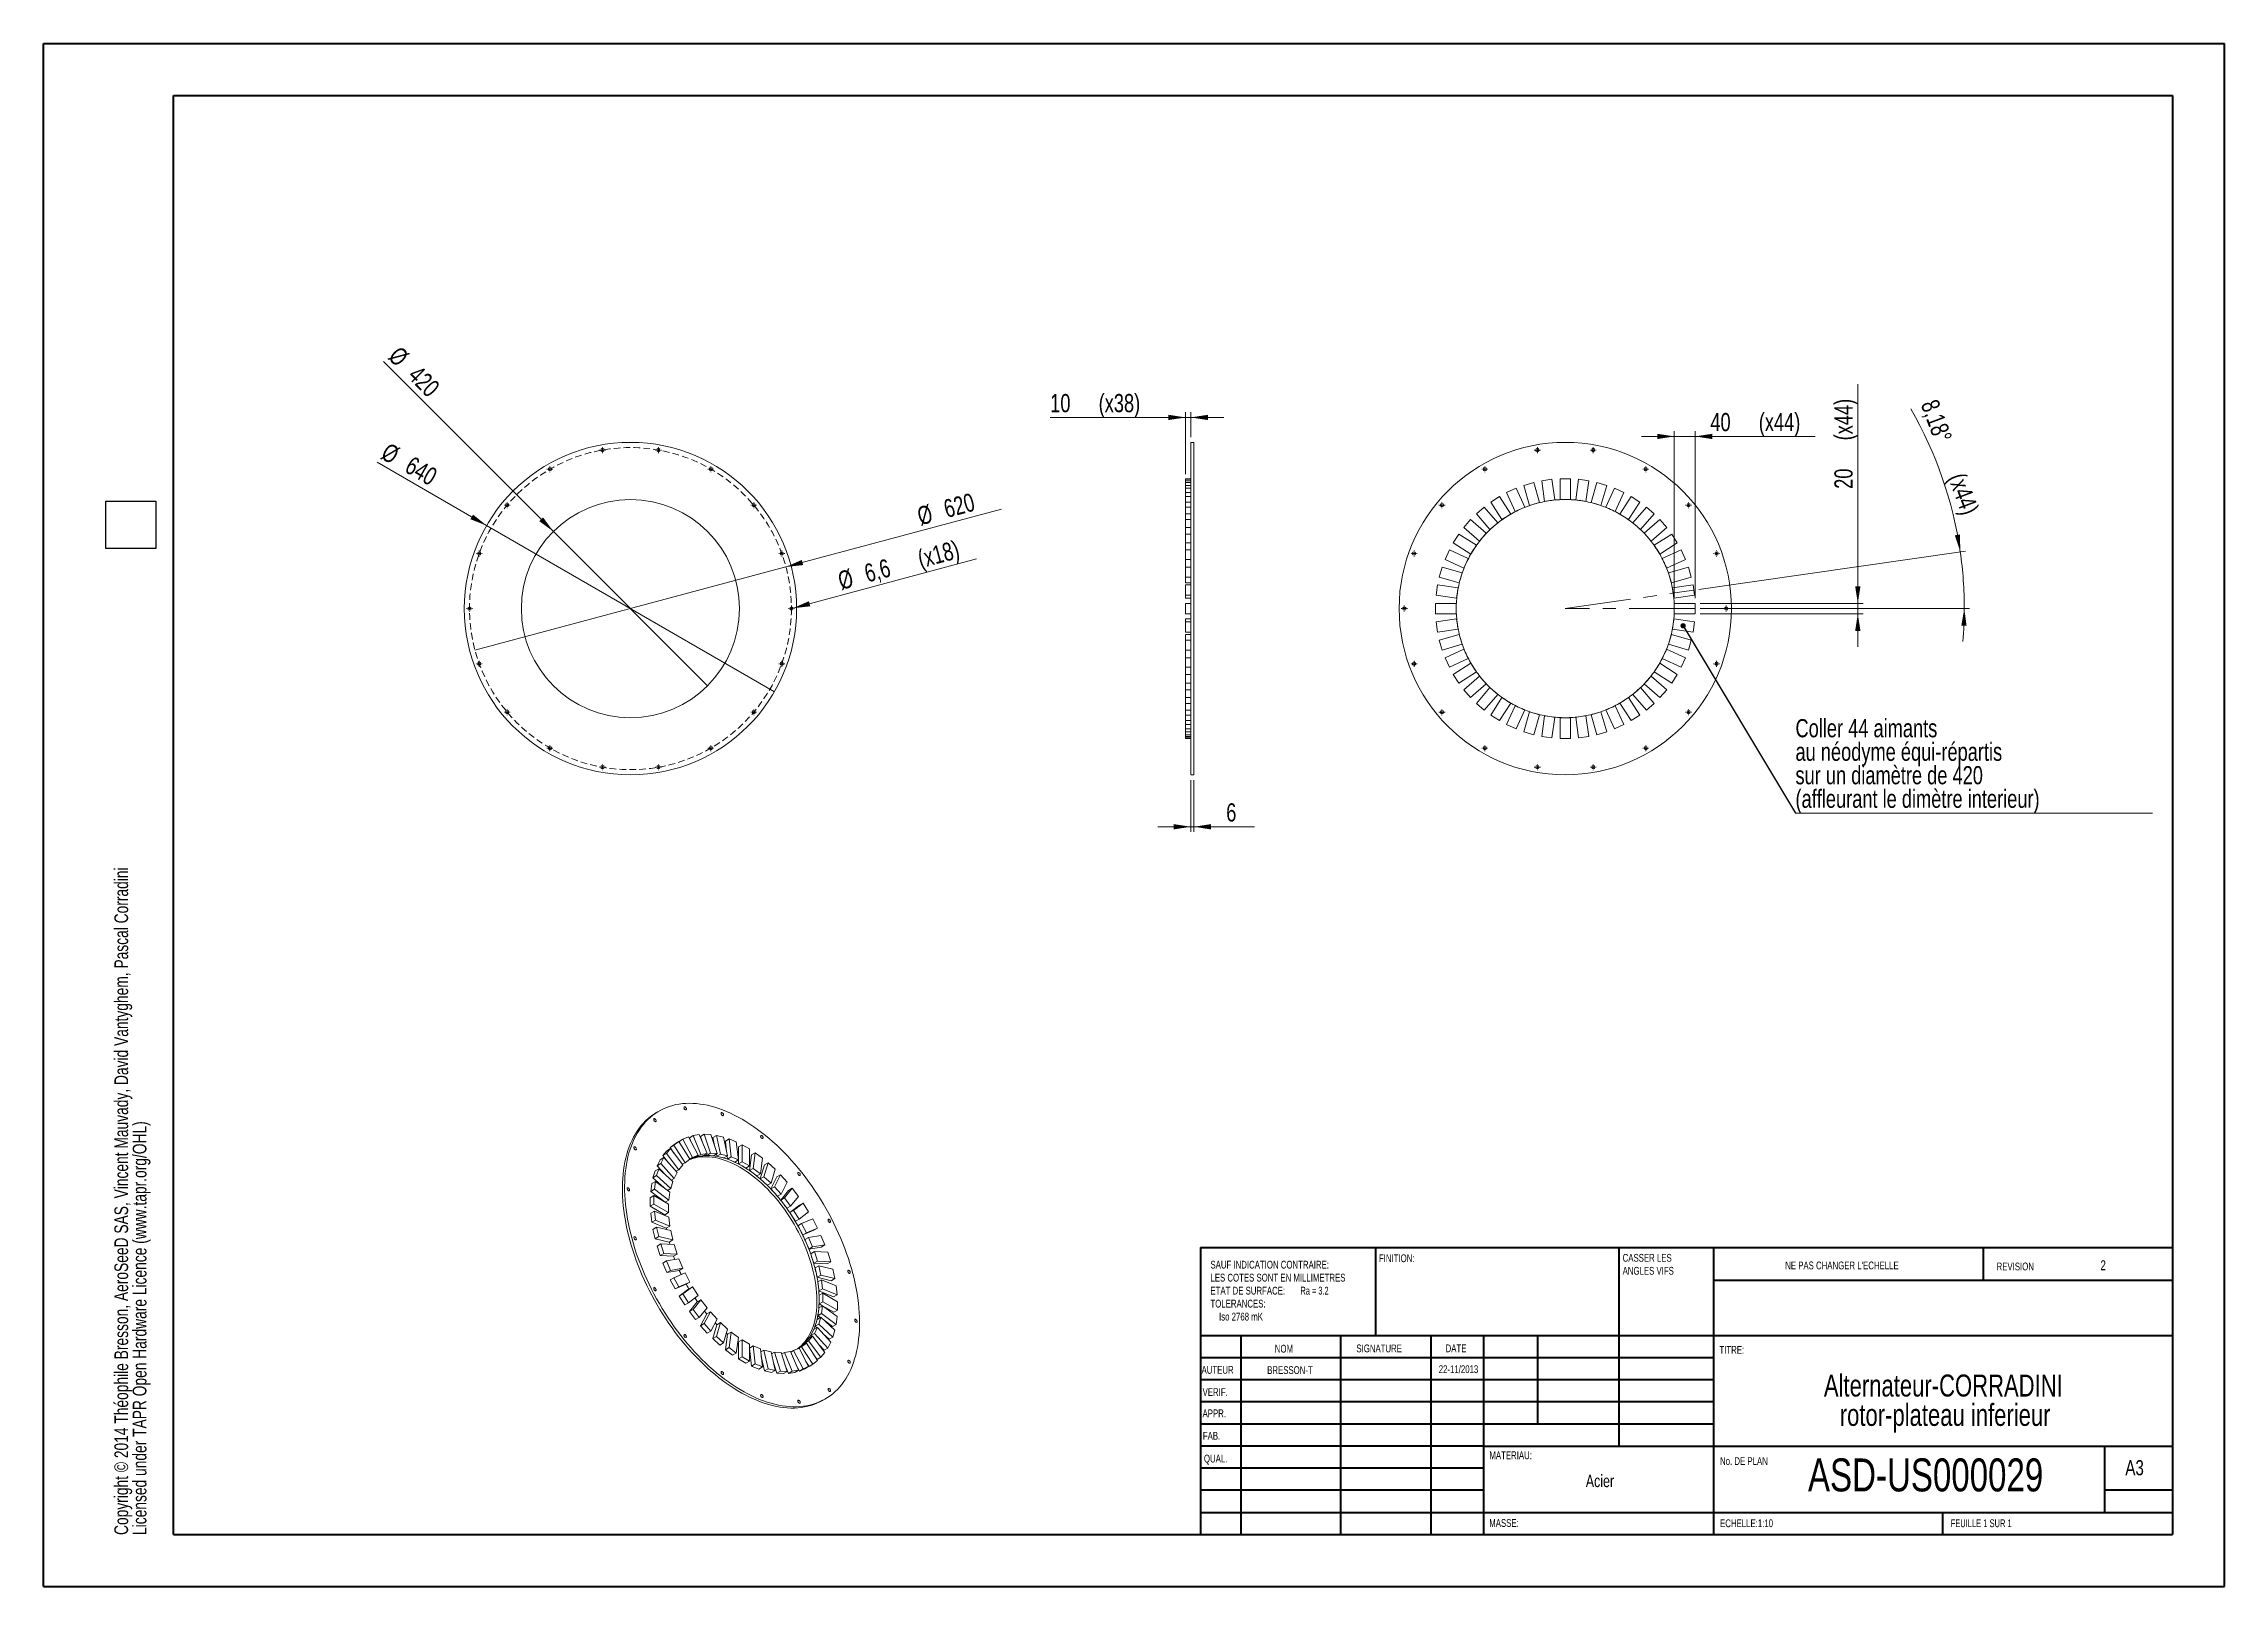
# Model space of a CAD drawing. Header units: millimetres. Extents: x 0 to 420, y 0 to 297.
import ezdxf

# ---------------------------------------------------------------- set-up
doc = ezdxf.new("R2010")
doc.units = ezdxf.units.MM
doc.linetypes.add('CENTERX2', pattern=[20.32, 12.7, -2.54, 2.54, -2.54])
doc.linetypes.add('HIDDEN', pattern=[1.905, 1.27, -0.635])
doc.styles.add('SLDTEXTSTYLE0', font='TXT', dxfattribs={"width": 0.75})
doc.styles.add('SLDTEXTSTYLE1', font='TXT', dxfattribs={"width": 0.7})
doc.styles.add('SLDTEXTSTYLE2', font='TXT', dxfattribs={"width": 0.6875})
doc.dimstyles.new('SLDDIMSTYLE0', dxfattribs={"dimtxt": 3.5, "dimasz": 3.302, "dimexe": 0, "dimexo": 0.0625, "dimgap": 0.875, "dimtad": 1, "dimlfac": 10, "dimrnd": 1e-09, "dimzin": 12, "dimdsep": 46, "dimtxsty": 'SLDTEXTSTYLE0', "dimblk1": 'NONE', "dimsah": 1, "dimcen": 0, "dimadec": 0, "dimazin": 3, "dimtfac": 1, "dimtmove": 0, "dimatfit": 3, "dimldrblk": 'NONE', "dimfxl": 1, "dimfrac": 2, "dimtolj": 1, "dimtzin": 12, "dimarcsym": 0})
doc.dimstyles.new('SLDDIMSTYLE1', dxfattribs={"dimtxt": 3.5, "dimasz": 3.302, "dimexe": 0, "dimexo": 0.0625, "dimgap": 0.875, "dimtad": 1, "dimlfac": 10, "dimrnd": 1e-09, "dimzin": 12, "dimdsep": 46, "dimtxsty": 'SLDTEXTSTYLE0', "dimblk1": 'NONE', "dimsah": 1, "dimcen": 0, "dimadec": 0, "dimazin": 3, "dimtfac": 1, "dimtmove": 0, "dimatfit": 3, "dimldrblk": 'NONE', "dimfxl": 1, "dimfrac": 2, "dimtolj": 1, "dimtzin": 12, "dimarcsym": 0})
doc.dimstyles.new('SLDDIMSTYLE2', dxfattribs={"dimtxt": 3.5, "dimasz": 3.302, "dimexe": 0, "dimexo": 0.0625, "dimgap": 0.875, "dimtad": 1, "dimlfac": 10, "dimrnd": 1e-09, "dimzin": 12, "dimdsep": 46, "dimtxsty": 'SLDTEXTSTYLE0', "dimsah": 1, "dimcen": 0.09, "dimadec": 0, "dimazin": 3, "dimtfac": 1, "dimtmove": 0, "dimatfit": 0, "dimfxl": 1, "dimfrac": 2, "dimtolj": 1, "dimtzin": 12, "dimarcsym": 0})
doc.dimstyles.new('SLDDIMSTYLE3', dxfattribs={"dimtxt": 3.5, "dimasz": 3.302, "dimexe": 0, "dimexo": 0.0625, "dimgap": 0.875, "dimtad": 1, "dimdec": 4, "dimlfac": 10, "dimzin": 12, "dimdsep": 46, "dimtxsty": 'SLDTEXTSTYLE0', "dimsah": 1, "dimcen": 0.09, "dimazin": 3, "dimtfac": 1, "dimtofl": 0, "dimtmove": 0, "dimatfit": 3, "dimfxl": 1, "dimfrac": 2, "dimtolj": 1, "dimtzin": 12, "dimarcsym": 0})
doc.dimstyles.new('SLDDIMSTYLE4', dxfattribs={"dimtxt": 0, "dimasz": 1.016, "dimexe": 0, "dimexo": 0.0625, "dimgap": 0, "dimtad": 0, "dimtih": 1, "dimtoh": 1, "dimdec": 0, "dimrnd": 1e-09, "dimzin": 0, "dimdsep": 46, "dimtxsty": 'Standard', "dimblk1": 'DOT', "dimblk2": 'DOT', "dimsah": 1, "dimcen": 0.09, "dimadec": 0, "dimazin": 0, "dimtfac": 1.016, "dimtdec": 0, "dimtofl": 0, "dimtmove": 0, "dimatfit": 3, "dimldrblk": 'DOT', "dimfxl": 1, "dimfrac": 2, "dimtolj": 1, "dimtzin": 0, "dimarcsym": 0})
picture_1 = doc.add_image_def('image1.bmp', size_in_pixel=(400, 420))

msp = doc.modelspace()

# ---------------------------------------------------------------- texts
at = {"color": 7, "linetype": 'Continuous', "lineweight": 0}
for s, insert, char_height, attachment_point, style in [('FINITION:', (257.250136, 64.134052), 1.5, 1, 'SLDTEXTSTYLE0'), ('2', (396.740912, 62.990095), 1.905, 2, 'SLDTEXTSTYLE0'), ("NE PAS CHANGER L'ECHELLE", (335.493484, 62.747774), 1.5, 1, 'SLDTEXTSTYLE0'), ('REVISION', (376.206425, 62.549689), 1.5, 1, 'SLDTEXTSTYLE0'), ('NOM', (237.201083, 46.716263), 1.5, 1, 'SLDTEXTSTYLE0'), ('SIGNATURE', (252.912431, 46.776537), 1.5, 1, 'SLDTEXTSTYLE0'), ('DATE', (270.093546, 46.79096), 1.5, 1, 'SLDTEXTSTYLE0'), ('TITRE:', (322.835031, 46.493115), 1.5, 1, 'SLDTEXTSTYLE0'), ('AUTEUR', (223.090993, 42.644495), 1.5, 1, 'SLDTEXTSTYLE0'), ('BRESSON-T', (240.113526, 42.598146), 1.4986, 2, 'SLDTEXTSTYLE0'), ('22-11/2013', (272.576272, 42.77388), 1.4986, 2, 'SLDTEXTSTYLE0'), ('VERIF.', (223.289312, 38.369188), 1.5, 1, 'SLDTEXTSTYLE0'), ('APPR.', (223.280566, 34.279076), 1.5, 1, 'SLDTEXTSTYLE0'), ('FAB.', (223.33403, 29.948485), 1.5, 1, 'SLDTEXTSTYLE0'), ('QUAL.', (223.547886, 25.56443), 1.5, 1, 'SLDTEXTSTYLE0'), ('MATERIAU:', (278.524706, 26.200837), 1.5, 1, 'SLDTEXTSTYLE0'), ('Acier', (299.817781, 21.700346), 2.38125, 2, 'SLDTEXTSTYLE0'), ('No. DE PLAN', (322.95281, 25.083418), 1.5, 1, 'SLDTEXTSTYLE0'), ('ASD-US000029', (362.53782, 24.846519), 6.35, 2, 'SLDTEXTSTYLE0'), ('A3', (400.999828, 24.515225), 2.9104167, 1, 'SLDTEXTSTYLE0'), ('MASSE:', (278.496655, 13.164092), 1.4986, 1, 'SLDTEXTSTYLE0'), ('ECHELLE:1:10', (322.95281, 13.114868), 1.5, 1, 'SLDTEXTSTYLE0'), ('FEUILLE 1 SUR 1', (367.357138, 13.114868), 1.5, 1, 'SLDTEXTSTYLE1')]:
    msp.add_mtext(s, dxfattribs=dict(at, insert=insert, char_height=char_height, attachment_point=attachment_point, style=style))

# ---------------------------------------------------------------- blocks, each defined once
blk = doc.blocks.new('SW_NOTE_0')
at = {"color": 0, "linetype": 'Continuous', "lineweight": 0, "char_height": 2.6458, "attachment_point": 1, "rotation": 90, "style": 'SLDTEXTSTYLE0'}
for s, insert in [('Copyright © 2014 Théophile Bresson, AeroSeeD SAS, Vincent Mauvady, David Vantyghem, Pascal Corradini', (-3.41, 0)), ('Licensed under TAPR Open Hardware Licence (www.tapr.org/OHL)', (0.12, 0))]:
    blk.add_mtext(s, dxfattribs=dict(at, insert=insert))
blk = doc.blocks.new('SW_NOTE_1')
at = {"color": 0, "linetype": 'Continuous', "lineweight": 0, "char_height": 4.2333, "attachment_point": 2, "style": 'SLDTEXTSTYLE0'}
for s, insert in [('Alternateur-CORRADINI', (31.42, 5.46)), ('rotor-plateau inferieur', (31.77, -0.19))]:
    blk.add_mtext(s, dxfattribs=dict(at, insert=insert))
blk = doc.blocks.new('SW_NOTE_2')
at = {"color": 0, "linetype": 'Continuous', "lineweight": 0, "char_height": 1.5, "attachment_point": 1, "style": 'SLDTEXTSTYLE0'}
for s, insert in [('CASSER LES', (0, 1.93)), ('ANGLES VIFS', (0, -0.57))]:
    blk.add_mtext(s, dxfattribs=dict(at, insert=insert))
blk = doc.blocks.new('SW_NOTE_3')
at = {"color": 0, "linetype": 'Continuous', "lineweight": 0, "char_height": 1.5, "attachment_point": 1}
for s, insert, style in [('SAUF INDICATION CONTRAIRE:', (0, 1.93), 'SLDTEXTSTYLE0'), ('LES COTES SONT EN MILLIMETRES', (0, -0.57), 'SLDTEXTSTYLE0'), ('ETAT DE SURFACE:', (0, -3.07), 'SLDTEXTSTYLE0'), ('Ra = 3.2', (17.33, -3.07), 'SLDTEXTSTYLE2'), ('TOLERANCES:', (0, -5.57), 'SLDTEXTSTYLE0'), ('Iso 2768 mK', (1.66, -8.07), 'SLDTEXTSTYLE0')]:
    blk.add_mtext(s, dxfattribs=dict(at, insert=insert, style=style))
blk = doc.blocks.new('*D6')
at = {"color": 7, "linetype": 'Continuous', "lineweight": 0}
for q in [(184.55, 207.59), (83.16, 180.42)]:
    blk.add_line((143.05, 196.47), q, dxfattribs=at)
blk.add_solid([(143.05, 196.47), (146.37, 196.84), (146.1, 197.82)], dxfattribs=at)
at = {"color": 7, "linetype": 'Continuous', "lineweight": 0, "char_height": 3.5, "attachment_point": 1, "rotation": 15, "style": 'SLDTEXTSTYLE0'}
for s, insert in [('620', (173.12, 209.25, 0.01)), ('%%c', (168.04, 207.84, 0.01))]:
    blk.add_mtext(s, dxfattribs=dict(at, insert=insert))
blk = doc.blocks.new('_NONE')
blk = doc.blocks.new('*D7')
at = {"color": 7, "linetype": 'Continuous', "lineweight": 0}
for q in [(65.53, 236.02), (127.95, 173.6)]:
    blk.add_line((98.25, 203.3), q, dxfattribs=at)
blk.add_solid([(98.25, 203.3), (96.28, 205.99), (95.56, 205.27)], dxfattribs=at)
at = {"color": 7, "linetype": 'Continuous', "lineweight": 0, "char_height": 3.5, "attachment_point": 1, "rotation": 315, "style": 'SLDTEXTSTYLE0'}
for s, insert in [('%%c', (68.72, 239.2, 0.81)), ('420', (72.49, 235.51, 0.81))]:
    blk.add_mtext(s, dxfattribs=dict(at, insert=insert))
blk = doc.blocks.new('*D8')
at = {"color": 7, "linetype": 'Continuous', "lineweight": 0}
for q in [(64.3, 216.63), (140.81, 172.45)]:
    blk.add_line((85.39, 204.45), q, dxfattribs=at)
blk.add_solid([(85.39, 204.45), (82.78, 206.54), (82.28, 205.66)], dxfattribs=at)
at = {"color": 7, "linetype": 'Continuous', "lineweight": 0, "char_height": 3.5, "attachment_point": 1, "rotation": 330, "style": 'SLDTEXTSTYLE0'}
for s, insert in [('%%c', (66.55, 220.53, 0.81)), ('640', (71.15, 217.94, 0.81))]:
    blk.add_mtext(s, dxfattribs=dict(at, insert=insert))
blk = doc.blocks.new('*D9')
at = {"color": 7, "linetype": 'Continuous', "lineweight": 0}
for q in [(179.75, 198), (143.78, 188.36)]:
    blk.add_line((144.42, 188.53), q, dxfattribs=at)
blk.add_solid([(144.42, 188.53), (147.74, 188.9), (147.48, 189.88)], dxfattribs=at)
at = {"color": 7, "linetype": 'Continuous', "lineweight": 0, "char_height": 3.5, "attachment_point": 1, "rotation": 15, "style": 'SLDTEXTSTYLE0'}
for s, insert in [('(x18)', (168.11, 199.59, 0.81)), ('6,6', (157.85, 196.84, 0.81)), ('%%c', (152.77, 195.42, 0.81))]:
    blk.add_mtext(s, dxfattribs=dict(at, insert=insert))
blk = doc.blocks.new('SW_CENTERMARKSYMBOL_0')
at = {"color": 0, "linetype": 'Continuous', "lineweight": 0}
for p, q in [((-0.5, 0), (-0.58, 0)), ((0, 0), (-0.25, 0)), ((0, 0.5), (0, 0.58)), ((0, 0), (0, 0.25)), ((0, 0), (0, -0.25)), ((0, 0), (0.25, 0)), ((0.5, 0), (0.58, 0)), ((0, -0.5), (0, -0.58))]:
    blk.add_line(p, q, dxfattribs=at)
blk = doc.blocks.new('SW_CENTERMARKSYMBOL_1')
at = {"color": 0, "linetype": 'Continuous', "lineweight": 0}
for p, q in [((-0.5, 0), (-0.58, 0)), ((0, 0), (-0.25, 0)), ((0, 0.5), (0, 0.58)), ((0, 0), (0, 0.25)), ((0, 0), (0, -0.25)), ((0, 0), (0.25, 0)), ((0.5, 0), (0.58, 0)), ((0, -0.5), (0, -0.58))]:
    blk.add_line(p, q, dxfattribs=at)
blk = doc.blocks.new('SW_CENTERMARKSYMBOL_2')
at = {"color": 0, "linetype": 'Continuous', "lineweight": 0}
for p, q in [((-0.5, 0), (-0.58, 0)), ((0, 0), (-0.25, 0)), ((0, 0.5), (0, 0.58)), ((0, 0), (0, 0.25)), ((0, 0), (0, -0.25)), ((0, 0), (0.25, 0)), ((0.5, 0), (0.58, 0)), ((0, -0.5), (0, -0.58))]:
    blk.add_line(p, q, dxfattribs=at)
blk = doc.blocks.new('SW_CENTERMARKSYMBOL_3')
at = {"color": 0, "linetype": 'Continuous', "lineweight": 0}
for p, q in [((-0.5, 0), (-0.58, 0)), ((0, 0), (-0.25, 0)), ((0, 0.5), (0, 0.58)), ((0, 0), (0, 0.25)), ((0, 0), (0, -0.25)), ((0, 0), (0.25, 0)), ((0.5, 0), (0.58, 0)), ((0, -0.5), (0, -0.58))]:
    blk.add_line(p, q, dxfattribs=at)
blk = doc.blocks.new('SW_CENTERMARKSYMBOL_4')
at = {"color": 0, "linetype": 'Continuous', "lineweight": 0}
for p, q in [((-0.5, 0), (-0.58, 0)), ((0, 0), (-0.25, 0)), ((0, 0.5), (0, 0.58)), ((0, 0), (0, 0.25)), ((0, 0), (0, -0.25)), ((0, 0), (0.25, 0)), ((0.5, 0), (0.58, 0)), ((0, -0.5), (0, -0.58))]:
    blk.add_line(p, q, dxfattribs=at)
blk = doc.blocks.new('SW_CENTERMARKSYMBOL_5')
at = {"color": 0, "linetype": 'Continuous', "lineweight": 0}
for p, q in [((-0.5, 0), (-0.58, 0)), ((0, 0), (-0.25, 0)), ((0, 0.5), (0, 0.58)), ((0, 0), (0, 0.25)), ((0, 0), (0, -0.25)), ((0, 0), (0.25, 0)), ((0.5, 0), (0.58, 0)), ((0, -0.5), (0, -0.58))]:
    blk.add_line(p, q, dxfattribs=at)
blk = doc.blocks.new('SW_CENTERMARKSYMBOL_6')
at = {"color": 0, "linetype": 'Continuous', "lineweight": 0}
for p, q in [((-0.5, 0), (-0.58, 0)), ((0, 0), (-0.25, 0)), ((0, 0.5), (0, 0.58)), ((0, 0), (0, 0.25)), ((0, 0), (0, -0.25)), ((0, 0), (0.25, 0)), ((0.5, 0), (0.58, 0)), ((0, -0.5), (0, -0.58))]:
    blk.add_line(p, q, dxfattribs=at)
blk = doc.blocks.new('SW_CENTERMARKSYMBOL_7')
at = {"color": 0, "linetype": 'Continuous', "lineweight": 0}
for p, q in [((-0.5, 0), (-0.58, 0)), ((0, 0), (-0.25, 0)), ((0, 0.5), (0, 0.58)), ((0, 0), (0, 0.25)), ((0, 0), (0, -0.25)), ((0, 0), (0.25, 0)), ((0.5, 0), (0.58, 0)), ((0, -0.5), (0, -0.58))]:
    blk.add_line(p, q, dxfattribs=at)
blk = doc.blocks.new('SW_CENTERMARKSYMBOL_8')
at = {"color": 0, "linetype": 'Continuous', "lineweight": 0}
for p, q in [((-0.5, 0), (-0.58, 0)), ((0, 0), (-0.25, 0)), ((0, 0.5), (0, 0.58)), ((0, 0), (0, 0.25)), ((0, 0), (0, -0.25)), ((0, 0), (0.25, 0)), ((0.5, 0), (0.58, 0)), ((0, -0.5), (0, -0.58))]:
    blk.add_line(p, q, dxfattribs=at)
blk = doc.blocks.new('SW_CENTERMARKSYMBOL_9')
at = {"color": 0, "linetype": 'Continuous', "lineweight": 0}
for p, q in [((-0.5, 0), (-0.58, 0)), ((0, 0), (-0.25, 0)), ((0, 0.5), (0, 0.58)), ((0, 0), (0, 0.25)), ((0, 0), (0, -0.25)), ((0, 0), (0.25, 0)), ((0.5, 0), (0.58, 0)), ((0, -0.5), (0, -0.58))]:
    blk.add_line(p, q, dxfattribs=at)
blk = doc.blocks.new('SW_CENTERMARKSYMBOL_10')
at = {"color": 0, "linetype": 'Continuous', "lineweight": 0}
for p, q in [((-0.5, 0), (-0.58, 0)), ((0, 0), (-0.25, 0)), ((0, 0.5), (0, 0.58)), ((0, 0), (0, 0.25)), ((0, 0), (0, -0.25)), ((0, 0), (0.25, 0)), ((0.5, 0), (0.58, 0)), ((0, -0.5), (0, -0.58))]:
    blk.add_line(p, q, dxfattribs=at)
blk = doc.blocks.new('SW_CENTERMARKSYMBOL_11')
at = {"color": 0, "linetype": 'Continuous', "lineweight": 0}
for p, q in [((-0.5, 0), (-0.58, 0)), ((0, 0), (-0.25, 0)), ((0, 0.5), (0, 0.58)), ((0, 0), (0, 0.25)), ((0, 0), (0, -0.25)), ((0, 0), (0.25, 0)), ((0.5, 0), (0.58, 0)), ((0, -0.5), (0, -0.58))]:
    blk.add_line(p, q, dxfattribs=at)
blk = doc.blocks.new('SW_CENTERMARKSYMBOL_12')
at = {"color": 0, "linetype": 'Continuous', "lineweight": 0}
for p, q in [((-0.5, 0), (-0.58, 0)), ((0, 0), (-0.25, 0)), ((0, 0.5), (0, 0.58)), ((0, 0), (0, 0.25)), ((0, 0), (0, -0.25)), ((0, 0), (0.25, 0)), ((0.5, 0), (0.58, 0)), ((0, -0.5), (0, -0.58))]:
    blk.add_line(p, q, dxfattribs=at)
blk = doc.blocks.new('SW_CENTERMARKSYMBOL_13')
at = {"color": 0, "linetype": 'Continuous', "lineweight": 0}
for p, q in [((-0.5, 0), (-0.58, 0)), ((0, 0), (-0.25, 0)), ((0, 0.5), (0, 0.58)), ((0, 0), (0, 0.25)), ((0, 0), (0, -0.25)), ((0, 0), (0.25, 0)), ((0.5, 0), (0.58, 0)), ((0, -0.5), (0, -0.58))]:
    blk.add_line(p, q, dxfattribs=at)
blk = doc.blocks.new('SW_CENTERMARKSYMBOL_14')
at = {"color": 0, "linetype": 'Continuous', "lineweight": 0}
for p, q in [((-0.5, 0), (-0.58, 0)), ((0, 0), (-0.25, 0)), ((0, 0.5), (0, 0.58)), ((0, 0), (0, 0.25)), ((0, 0), (0, -0.25)), ((0, 0), (0.25, 0)), ((0.5, 0), (0.58, 0)), ((0, -0.5), (0, -0.58))]:
    blk.add_line(p, q, dxfattribs=at)
blk = doc.blocks.new('SW_CENTERMARKSYMBOL_15')
at = {"color": 0, "linetype": 'Continuous', "lineweight": 0}
for p, q in [((-0.5, 0), (-0.58, 0)), ((0, 0), (-0.25, 0)), ((0, 0.5), (0, 0.58)), ((0, 0), (0, 0.25)), ((0, 0), (0, -0.25)), ((0, 0), (0.25, 0)), ((0.5, 0), (0.58, 0)), ((0, -0.5), (0, -0.58))]:
    blk.add_line(p, q, dxfattribs=at)
blk = doc.blocks.new('SW_CENTERMARKSYMBOL_16')
at = {"color": 0, "linetype": 'Continuous', "lineweight": 0}
for p, q in [((-0.5, 0), (-0.58, 0)), ((0, 0), (-0.25, 0)), ((0, 0.5), (0, 0.58)), ((0, 0), (0, 0.25)), ((0, 0), (0, -0.25)), ((0, 0), (0.25, 0)), ((0.5, 0), (0.58, 0)), ((0, -0.5), (0, -0.58))]:
    blk.add_line(p, q, dxfattribs=at)
blk = doc.blocks.new('SW_CENTERMARKSYMBOL_17')
at = {"color": 0, "linetype": 'Continuous', "lineweight": 0}
for p, q in [((-0.5, 0), (-0.58, 0)), ((0, 0), (-0.25, 0)), ((0, 0.5), (0, 0.58)), ((0, 0), (0, 0.25)), ((0, 0), (0, -0.25)), ((0, 0), (0.25, 0)), ((0.5, 0), (0.58, 0)), ((0, -0.5), (0, -0.58))]:
    blk.add_line(p, q, dxfattribs=at)
blk = doc.blocks.new('*D28')
at = {"color": 7, "linetype": 'Continuous', "lineweight": 0}
for p, q in [((221.02, 155.45), (221.02, 145.45)), ((221.62, 155.45), (221.62, 145.45)), ((221.02, 146.45), (214.67, 146.45)), ((221.02, 146.45), (221.62, 146.45)), ((221.62, 146.45), (233.27, 146.45))]:
    blk.add_line(p, q, dxfattribs=at)
for points in [[(221.02, 146.45), (217.72, 146.96), (217.72, 145.94)], [(221.62, 146.45), (224.92, 145.94), (224.92, 146.96)]]:
    blk.add_solid(points, dxfattribs=at)
at = {"color": 7, "linetype": 'Continuous', "lineweight": 0, "insert": (227.84, 150.96, 0.01), "char_height": 3.5, "attachment_point": 1, "style": 'SLDTEXTSTYLE0'}
blk.add_mtext('6', dxfattribs=at)
blk = doc.blocks.new('*D29')
at = {"color": 7, "linetype": 'Continuous', "lineweight": 0}
for p, q in [((220.02, 225.25), (193.94, 225.25)), ((220.02, 214.34), (220.02, 226.25)), ((221.02, 225.25), (220.02, 225.25)), ((221.02, 221.45), (221.02, 226.25)), ((221.02, 225.25), (227.37, 225.25))]:
    blk.add_line(p, q, dxfattribs=at)
for points in [[(220.02, 225.25), (216.72, 225.76), (216.72, 224.75)], [(221.02, 225.25), (224.32, 224.75), (224.32, 225.76)]]:
    blk.add_solid(points, dxfattribs=at)
at = {"color": 7, "linetype": 'Continuous', "lineweight": 0, "char_height": 3.5, "attachment_point": 1, "style": 'SLDTEXTSTYLE0'}
for s, insert in [('10', (193.94, 229.76, 0.01)), ('(x38)', (203.27, 229.76, 0.01))]:
    blk.add_mtext(s, dxfattribs=dict(at, insert=insert))
blk = doc.blocks.new('*D30')
at = {"color": 7, "linetype": 'Continuous', "lineweight": 0}
for p, q in [((318.88, 192.15), (370.2, 199.53)), ((319.14, 188.45), (370.99, 188.45))]:
    blk.add_line(p, q, dxfattribs=at)
for start, end in [(8.1818, 30.0283), (0, 8.1818), (355.269, 0)]:
    blk.add_arc((293.14, 188.45), 76.85, start, end, dxfattribs=at)
for points in [[(369.21, 199.38), (369.17, 202.73), (368.17, 202.56)], [(369.99, 188.45), (369.41, 185.16), (370.43, 185.14)]]:
    blk.add_solid(points, dxfattribs=at)
at = {"color": 7, "linetype": 'Continuous', "lineweight": 0, "char_height": 3.5, "attachment_point": 1, "rotation": 290.4595, "style": 'SLDTEXTSTYLE0'}
for s, insert in [('8,18°', (364.84, 229.02, 0.01)), ('(x44)', (370.11, 214.9, 0.01))]:
    blk.add_mtext(s, dxfattribs=dict(at, insert=insert))
blk = doc.blocks.new('*D31')
at = {"color": 7, "linetype": 'Continuous', "lineweight": 0}
for p, q in [((314.14, 221.6), (307.79, 221.6)), ((314.14, 190.45), (314.14, 222.6)), ((318.14, 221.6), (314.14, 221.6)), ((318.14, 190.45), (318.14, 222.6)), ((318.14, 221.6), (341.24, 221.6))]:
    blk.add_line(p, q, dxfattribs=at)
for points in [[(314.14, 221.6), (310.84, 222.1), (310.84, 221.09)], [(318.14, 221.6), (321.44, 221.09), (321.44, 222.1)]]:
    blk.add_solid(points, dxfattribs=at)
at = {"color": 7, "linetype": 'Continuous', "lineweight": 0, "char_height": 3.5, "attachment_point": 1, "style": 'SLDTEXTSTYLE0'}
for s, insert in [('40', (321.08, 226.11, -0.79)), ('(x44)', (330.41, 226.11, -0.79))]:
    blk.add_mtext(s, dxfattribs=dict(at, insert=insert))
blk = doc.blocks.new('*D32')
at = {"color": 7, "linetype": 'Continuous', "lineweight": 0}
for p, q in [((349.48, 189.45), (349.48, 231.68)), ((319.14, 189.45), (350.48, 189.45)), ((349.48, 189.45), (349.48, 187.45)), ((319.14, 187.45), (350.48, 187.45)), ((349.48, 187.45), (349.48, 181.1))]:
    blk.add_line(p, q, dxfattribs=at)
for points in [[(349.48, 189.45), (349.99, 192.75), (348.97, 192.75)], [(349.48, 187.45), (348.97, 184.15), (349.99, 184.15)]]:
    blk.add_solid(points, dxfattribs=at)
at = {"color": 7, "linetype": 'Continuous', "lineweight": 0, "char_height": 3.5, "attachment_point": 1, "rotation": 90, "style": 'SLDTEXTSTYLE0'}
for s, insert in [('(x44)', (344.97, 220.84, -0.79)), ('20', (344.97, 211.51, -0.79))]:
    blk.add_mtext(s, dxfattribs=dict(at, insert=insert))
blk = doc.blocks.new('SW_NOTE_4')
at = {"color": 0, "linetype": 'Continuous', "lineweight": 0}
for p, q in [((0, 0), (68.79, 0)), ((68.79, 0), (0, 0)), ((0, 0), (68.79, 0)), ((68.79, 0), (0, 0)), ((0, 0), (68.79, 0)), ((68.79, 0), (0, 0))]:
    blk.add_line(p, q, dxfattribs=at)
at = {"color": 0, "linetype": 'Continuous', "lineweight": 0, "char_height": 3.5, "attachment_point": 1, "style": 'SLDTEXTSTYLE0'}
for s, insert in [('Coller 44 aimants', (0, 18.09)), ('au néodyme équi-répartis', (0, 13.56)), ('sur un diamètre de 420', (0, 9.04)), ('(affleurant le dimètre interieur)', (0, 4.51))]:
    blk.add_mtext(s, dxfattribs=dict(at, insert=insert))
blk = doc.blocks.new('_DOT')
at = {"color": 0, "linetype": 'ByBlock', "lineweight": -2}
blk.add_line((-0.5, 0), (-1, 0), dxfattribs=at)
at = {"color": 0, "linetype": 'ByBlock', "const_width": 0.5}
blk.add_lwpolyline([(-0.25, 0, 1), (0.25, 0, 1)], format="xyb", close=True, dxfattribs=at)
blk = doc.blocks.new('SW_CENTERMARKSYMBOL_18')
at = {"color": 0, "linetype": 'Continuous', "lineweight": 0}
for p, q in [((-0.5, 0), (-0.58, 0)), ((0, 0), (-0.25, 0)), ((0, 0.5), (0, 0.58)), ((0, 0), (0, 0.25)), ((0, 0), (0, -0.25)), ((0, 0), (0.25, 0)), ((0.5, 0), (0.58, 0)), ((0, -0.5), (0, -0.58))]:
    blk.add_line(p, q, dxfattribs=at)
blk = doc.blocks.new('SW_CENTERMARKSYMBOL_19')
at = {"color": 0, "linetype": 'Continuous', "lineweight": 0}
for p, q in [((-0.5, 0), (-0.58, 0)), ((0, 0), (-0.25, 0)), ((0, 0.5), (0, 0.58)), ((0, 0), (0, 0.25)), ((0, 0), (0, -0.25)), ((0, 0), (0.25, 0)), ((0.5, 0), (0.58, 0)), ((0, -0.5), (0, -0.58))]:
    blk.add_line(p, q, dxfattribs=at)
blk = doc.blocks.new('SW_CENTERMARKSYMBOL_20')
at = {"color": 0, "linetype": 'Continuous', "lineweight": 0}
for p, q in [((-0.5, 0), (-0.58, 0)), ((0, 0), (-0.25, 0)), ((0, 0.5), (0, 0.58)), ((0, 0), (0, 0.25)), ((0, 0), (0, -0.25)), ((0, 0), (0.25, 0)), ((0.5, 0), (0.58, 0)), ((0, -0.5), (0, -0.58))]:
    blk.add_line(p, q, dxfattribs=at)
blk = doc.blocks.new('SW_CENTERMARKSYMBOL_21')
at = {"color": 0, "linetype": 'Continuous', "lineweight": 0}
for p, q in [((-0.5, 0), (-0.58, 0)), ((0, 0), (-0.25, 0)), ((0, 0.5), (0, 0.58)), ((0, 0), (0, 0.25)), ((0, 0), (0, -0.25)), ((0, 0), (0.25, 0)), ((0.5, 0), (0.58, 0)), ((0, -0.5), (0, -0.58))]:
    blk.add_line(p, q, dxfattribs=at)
blk = doc.blocks.new('SW_CENTERMARKSYMBOL_22')
at = {"color": 0, "linetype": 'Continuous', "lineweight": 0}
for p, q in [((-0.5, 0), (-0.58, 0)), ((0, 0), (-0.25, 0)), ((0, 0.5), (0, 0.58)), ((0, 0), (0, 0.25)), ((0, 0), (0, -0.25)), ((0, 0), (0.25, 0)), ((0.5, 0), (0.58, 0)), ((0, -0.5), (0, -0.58))]:
    blk.add_line(p, q, dxfattribs=at)
blk = doc.blocks.new('SW_CENTERMARKSYMBOL_23')
at = {"color": 0, "linetype": 'Continuous', "lineweight": 0}
for p, q in [((-0.5, 0), (-0.58, 0)), ((0, 0), (-0.25, 0)), ((0, 0.5), (0, 0.58)), ((0, 0), (0, 0.25)), ((0, 0), (0, -0.25)), ((0, 0), (0.25, 0)), ((0.5, 0), (0.58, 0)), ((0, -0.5), (0, -0.58))]:
    blk.add_line(p, q, dxfattribs=at)
blk = doc.blocks.new('SW_CENTERMARKSYMBOL_24')
at = {"color": 0, "linetype": 'Continuous', "lineweight": 0}
for p, q in [((-0.5, 0), (-0.58, 0)), ((0, 0), (-0.25, 0)), ((0, 0.5), (0, 0.58)), ((0, 0), (0, 0.25)), ((0, 0), (0, -0.25)), ((0, 0), (0.25, 0)), ((0.5, 0), (0.58, 0)), ((0, -0.5), (0, -0.58))]:
    blk.add_line(p, q, dxfattribs=at)
blk = doc.blocks.new('SW_CENTERMARKSYMBOL_25')
at = {"color": 0, "linetype": 'Continuous', "lineweight": 0}
for p, q in [((-0.5, 0), (-0.58, 0)), ((0, 0), (-0.25, 0)), ((0, 0.5), (0, 0.58)), ((0, 0), (0, 0.25)), ((0, 0), (0, -0.25)), ((0, 0), (0.25, 0)), ((0.5, 0), (0.58, 0)), ((0, -0.5), (0, -0.58))]:
    blk.add_line(p, q, dxfattribs=at)
blk = doc.blocks.new('SW_CENTERMARKSYMBOL_26')
at = {"color": 0, "linetype": 'Continuous', "lineweight": 0}
for p, q in [((-0.5, 0), (-0.58, 0)), ((0, 0), (-0.25, 0)), ((0, 0.5), (0, 0.58)), ((0, 0), (0, 0.25)), ((0, 0), (0, -0.25)), ((0, 0), (0.25, 0)), ((0.5, 0), (0.58, 0)), ((0, -0.5), (0, -0.58))]:
    blk.add_line(p, q, dxfattribs=at)
blk = doc.blocks.new('SW_CENTERMARKSYMBOL_27')
at = {"color": 0, "linetype": 'Continuous', "lineweight": 0}
for p, q in [((-0.5, 0), (-0.58, 0)), ((0, 0), (-0.25, 0)), ((0, 0.5), (0, 0.58)), ((0, 0), (0, 0.25)), ((0, 0), (0, -0.25)), ((0, 0), (0.25, 0)), ((0.5, 0), (0.58, 0)), ((0, -0.5), (0, -0.58))]:
    blk.add_line(p, q, dxfattribs=at)
blk = doc.blocks.new('SW_CENTERMARKSYMBOL_28')
at = {"color": 0, "linetype": 'Continuous', "lineweight": 0}
for p, q in [((-0.5, 0), (-0.58, 0)), ((0, 0), (-0.25, 0)), ((0, 0.5), (0, 0.58)), ((0, 0), (0, 0.25)), ((0, 0), (0, -0.25)), ((0, 0), (0.25, 0)), ((0.5, 0), (0.58, 0)), ((0, -0.5), (0, -0.58))]:
    blk.add_line(p, q, dxfattribs=at)
blk = doc.blocks.new('SW_CENTERMARKSYMBOL_29')
at = {"color": 0, "linetype": 'Continuous', "lineweight": 0}
for p, q in [((-0.5, 0), (-0.58, 0)), ((0, 0), (-0.25, 0)), ((0, 0.5), (0, 0.58)), ((0, 0), (0, 0.25)), ((0, 0), (0, -0.25)), ((0, 0), (0.25, 0)), ((0.5, 0), (0.58, 0)), ((0, -0.5), (0, -0.58))]:
    blk.add_line(p, q, dxfattribs=at)
blk = doc.blocks.new('SW_CENTERMARKSYMBOL_30')
at = {"color": 0, "linetype": 'Continuous', "lineweight": 0}
for p, q in [((-0.5, 0), (-0.58, 0)), ((0, 0), (-0.25, 0)), ((0, 0.5), (0, 0.58)), ((0, 0), (0, 0.25)), ((0, 0), (0, -0.25)), ((0, 0), (0.25, 0)), ((0.5, 0), (0.58, 0)), ((0, -0.5), (0, -0.58))]:
    blk.add_line(p, q, dxfattribs=at)
blk = doc.blocks.new('SW_CENTERMARKSYMBOL_31')
at = {"color": 0, "linetype": 'Continuous', "lineweight": 0}
for p, q in [((-0.5, 0), (-0.58, 0)), ((0, 0), (-0.25, 0)), ((0, 0.5), (0, 0.58)), ((0, 0), (0, 0.25)), ((0, 0), (0, -0.25)), ((0, 0), (0.25, 0)), ((0.5, 0), (0.58, 0)), ((0, -0.5), (0, -0.58))]:
    blk.add_line(p, q, dxfattribs=at)
blk = doc.blocks.new('SW_CENTERMARKSYMBOL_32')
at = {"color": 0, "linetype": 'Continuous', "lineweight": 0}
for p, q in [((-0.5, 0), (-0.58, 0)), ((0, 0), (-0.25, 0)), ((0, 0.5), (0, 0.58)), ((0, 0), (0, 0.25)), ((0, 0), (0, -0.25)), ((0, 0), (0.25, 0)), ((0.5, 0), (0.58, 0)), ((0, -0.5), (0, -0.58))]:
    blk.add_line(p, q, dxfattribs=at)
blk = doc.blocks.new('SW_CENTERMARKSYMBOL_33')
at = {"color": 0, "linetype": 'Continuous', "lineweight": 0}
for p, q in [((-0.5, 0), (-0.58, 0)), ((0, 0), (-0.25, 0)), ((0, 0.5), (0, 0.58)), ((0, 0), (0, 0.25)), ((0, 0), (0, -0.25)), ((0, 0), (0.25, 0)), ((0.5, 0), (0.58, 0)), ((0, -0.5), (0, -0.58))]:
    blk.add_line(p, q, dxfattribs=at)
blk = doc.blocks.new('SW_CENTERMARKSYMBOL_34')
at = {"color": 0, "linetype": 'Continuous', "lineweight": 0}
for p, q in [((-0.5, 0), (-0.58, 0)), ((0, 0), (-0.25, 0)), ((0, 0.5), (0, 0.58)), ((0, 0), (0, 0.25)), ((0, 0), (0, -0.25)), ((0, 0), (0.25, 0)), ((0.5, 0), (0.58, 0)), ((0, -0.5), (0, -0.58))]:
    blk.add_line(p, q, dxfattribs=at)
blk = doc.blocks.new('SW_CENTERMARKSYMBOL_35')
at = {"color": 0, "linetype": 'Continuous', "lineweight": 0}
for p, q in [((-0.5, 0), (-0.58, 0)), ((0, 0), (-0.25, 0)), ((0, 0.5), (0, 0.58)), ((0, 0), (0, 0.25)), ((0, 0), (0, -0.25)), ((0, 0), (0.25, 0)), ((0.5, 0), (0.58, 0)), ((0, -0.5), (0, -0.58))]:
    blk.add_line(p, q, dxfattribs=at)

# ---------------------------------------------------------------- dimensions: what is measured, and where the dimension line sits
at = {"color": 7, "linetype": 'Continuous', "lineweight": 0}
for p1, p2, picture, middle in [((127.951244, 173.598889), (98.252759, 203.297374), '*D7', (71.102012, 230.448142)), ((140.814814, 172.448132), (85.389189, 204.448132), '*D8', (71.102012, 212.696853)), ((83.158301, 180.424741), (143.045702, 196.471522), '*D6', (176.932908, 205.551579))]:
    dim = msp.add_diameter_dim_2p(p1=p1, p2=p2, dimstyle='SLDDIMSTYLE0', dxfattribs=at)
    dim.commit()
    dim.dimension.update_dxf_attribs({"geometry": picture, "text_midpoint": middle, "dimtype": 163})
dim = msp.add_linear_dim(base=(349.48246, 187.448132), p1=(318.142576, 189.448132), p2=(318.142576, 187.448132), angle=90, text='<> (x44)', dimstyle='SLDDIMSTYLE2', dxfattribs=at)
dim.commit()
dim.dimension.update_dxf_attribs({"geometry": '*D32', "text_midpoint": (349.48246, 221.596942), "dimtype": 160})
for base, p1, p2, text, picture, middle in [((220.019286, 225.253263), (221.019286, 220.448132), (220.019286, 213.335983), '<> (x38)', '*D29', (204.019286, 225.253263)), ((314.142576, 221.596942), (318.142576, 189.448132), (314.142576, 189.448132), '<> (x44)', '*D31', (331.159438, 221.596942))]:
    dim = msp.add_linear_dim(base=base, p1=p1, p2=p2, text=text, dimstyle='SLDDIMSTYLE2', dxfattribs=at)
    dim.commit()
    dim.dimension.update_dxf_attribs({"geometry": picture, "text_midpoint": middle, "dimtype": 160})
dim = msp.add_angular_dim_2l(base=(369.794338, 193.930374), line1=((318.142576, 188.448132), (293.142576, 188.448132)), line2=((293.142576, 188.448132), (317.888112, 192.006003)), text='<> (x44)', dimstyle='SLDDIMSTYLE3', dxfattribs=at)
dim.commit()
dim.dimension.update_dxf_attribs({"geometry": '*D30', "text_midpoint": (365.142576, 215.309769), "dimtype": 162})
dim = msp.add_diameter_dim_2p(p1=(143.783246, 188.362722), p2=(144.420757, 188.533542), text='<> (x18)', dimstyle='SLDDIMSTYLE1', dxfattribs=at)
dim.commit()
dim.dimension.update_dxf_attribs({"geometry": '*D9', "text_midpoint": (167.000795, 194.583852), "dimtype": 163})
dim = msp.add_linear_dim(base=(221.619286, 146.448132), p1=(221.019286, 156.448132), p2=(221.619286, 156.448132), dimstyle='SLDDIMSTYLE2', dxfattribs=at)
dim.commit()
dim.dimension.update_dxf_attribs({"geometry": '*D28', "text_midpoint": (230.555397, 146.448132), "dimtype": 160})

# ---------------------------------------------------------------- linework, layer by layer
at = {"color": 7, "linetype": 'Continuous', "lineweight": 40}
for p, q in [((0.078844, 0.21478), (0.078844, 297.21478)), ((0.078844, 297.21478), (420.078844, 297.21478)), ((420.078844, 0.21478), (420.078844, 297.21478)), ((25.078844, 10.21478), (25.078844, 287.21478)), ((25.078844, 287.21478), (410.078844, 287.21478)), ((410.078844, 287.21478), (410.078844, 10.21478)), ((222.878844, 65.46478), (410.078844, 65.46478)), ((222.878844, 65.46478), (222.878844, 10.21478)), ((256.678844, 48.46478), (256.678844, 65.46478)), ((303.478844, 65.46478), (303.478844, 27.21478)), ((321.678844, 65.46478), (321.678844, 10.21478)), ((373.678844, 59.08978), (373.678844, 65.46478)), ((410.078844, 59.08978), (321.678844, 59.08978)), ((410.078844, 48.46478), (222.878844, 48.46478)), ((230.678844, 48.46478), (230.678844, 10.21478)), ((249.869796, 48.46478), (249.869796, 10.21478)), ((267.27777, 48.46478), (267.27777, 10.21478)), ((277.478844, 10.21478), (277.478844, 48.46478)), ((287.878844, 31.46478), (287.878844, 48.46478)), ((321.678844, 44.21478), (222.878844, 44.21478)), ((321.678844, 39.96478), (222.878844, 39.96478)), ((321.678844, 35.71478), (222.878844, 35.71478)), ((321.678844, 31.46478), (222.878844, 31.46478)), ((277.478844, 27.21478), (222.878844, 27.21478)), ((277.478844, 27.21478), (410.078844, 27.21478)), ((397.078844, 14.46478), (397.078844, 27.21478)), ((277.478844, 22.964708), (222.878844, 22.964708)), ((277.478844, 18.71478), (222.878844, 18.71478)), ((410.078844, 18.71478), (397.078844, 18.71478)), ((222.878844, 14.46478), (410.078844, 14.46478)), ((365.878844, 10.21478), (365.878844, 14.46478)), ((25.078844, 10.21478), (410.078844, 10.21478)), ((0.078844, 0.21478), (420.078844, 0.21478))]:
    msp.add_line(p, q, dxfattribs=at)
at = {"color": 7, "linetype": 'Continuous', "lineweight": 15}
for p, q in [((221.619286, 220.448131), (221.019286, 220.448131)), ((221.019286, 156.448133), (221.019286, 220.448131)), ((221.619286, 156.448133), (221.619286, 220.448131)), ((220.019286, 213.335983), (220.019286, 213.448132)), ((220.019286, 213.448132), (221.019286, 213.448132)), ((220.019286, 213.051353), (220.019286, 213.335983)), ((220.019286, 213.335983), (221.019286, 213.335983)), ((220.019286, 213.051353), (221.019286, 213.051353)), ((220.019286, 212.717188), (220.019286, 213.051353)), ((220.019286, 212.153723), (220.019286, 212.717188)), ((220.019286, 212.717188), (221.019286, 212.717188)), ((220.019286, 212.153723), (221.019286, 212.153723)), ((220.019286, 211.604347), (220.019286, 212.153723)), ((220.019286, 211.604347), (221.019286, 211.604347)), ((220.019286, 210.773516), (220.019286, 211.604347)), ((220.019286, 210.773516), (221.019286, 210.773516)), ((220.019286, 210.020111), (220.019286, 210.773516)), ((220.019286, 210.020111), (221.019286, 210.020111)), ((220.019286, 208.938829), (220.019286, 210.020111)), ((280.467809, 210.020111), (278.785303, 208.938829)), ((282.630372, 206.655096), (280.467809, 210.020111)), ((283.666833, 211.604347), (281.847569, 210.773516)), ((281.847569, 210.773516), (283.509229, 207.134988)), ((285.328493, 207.965819), (283.666833, 211.604347)), ((287.058755, 212.717188), (285.139769, 212.153723)), ((285.139769, 212.153723), (286.2667, 208.315752)), ((288.185686, 208.879217), (287.058755, 212.717188)), ((290.574527, 213.335983), (288.594884, 213.051353)), ((288.594884, 213.051353), (289.164143, 209.092068)), ((291.143786, 209.376697), (290.574527, 213.335983)), ((294.142576, 213.448132), (292.142576, 213.448132)), ((292.142576, 213.448132), (292.142576, 209.448131)), ((294.142576, 209.448131), (294.142576, 213.448132)), ((295.710626, 213.335983), (295.141366, 209.376697)), ((297.690269, 213.051353), (295.710626, 213.335983)), ((297.121009, 209.092068), (297.690269, 213.051353)), ((299.226397, 212.717188), (298.099467, 208.879217)), ((301.145383, 212.153723), (299.226397, 212.717188)), ((300.018453, 208.315752), (301.145383, 212.153723)), ((302.618319, 211.604347), (300.956659, 207.965819)), ((304.437583, 210.773516), (302.618319, 211.604347)), ((302.775924, 207.134988), (304.437583, 210.773516)), ((305.817343, 210.020111), (303.65478, 206.655096)), ((307.499849, 208.938829), (305.817343, 210.020111)), ((220.019286, 207.996731), (220.019286, 208.938829)), ((220.019286, 208.938829), (221.019286, 208.938829)), ((220.019286, 207.996731), (221.019286, 207.996731)), ((220.019286, 206.68701), (220.019286, 207.996731)), ((220.019286, 206.68701), (221.019286, 206.68701)), ((220.019286, 205.5754), (220.019286, 206.68701)), ((277.526807, 207.996731), (276.015308, 206.68701)), ((276.015308, 206.68701), (278.634751, 203.664012)), ((280.14625, 204.973734), (277.526807, 207.996731)), ((278.785303, 208.938829), (280.947865, 205.573816)), ((280.947865, 205.573816), (282.630372, 206.655096)), ((283.509229, 207.134988), (285.328493, 207.965819)), ((286.2667, 208.315752), (288.185686, 208.879217)), ((289.164143, 209.092068), (291.143786, 209.376697)), ((292.142576, 209.448131), (294.142576, 209.448131)), ((295.141366, 209.376697), (297.121009, 209.092068)), ((298.099467, 208.879217), (300.018453, 208.315752)), ((300.956659, 207.965819), (302.775924, 207.134988)), ((303.65478, 206.655096), (305.337287, 205.573816)), ((305.337287, 205.573816), (307.499849, 208.938829)), ((308.758345, 207.996731), (306.138903, 204.973734)), ((307.650402, 203.664012), (310.269844, 206.68701)), ((310.269844, 206.68701), (308.758345, 207.996731)), ((220.019286, 205.5754), (221.019286, 205.5754)), ((220.019286, 204.063901), (220.019286, 205.5754)), ((220.019286, 204.063901), (221.019286, 204.063901)), ((220.019286, 202.805405), (220.019286, 204.063901)), ((220.019286, 202.805405), (221.019286, 202.805405)), ((220.019286, 201.122899), (220.019286, 202.805405)), ((272.651879, 202.805405), (271.570597, 201.122899)), ((276.016892, 200.642843), (272.651879, 202.805405)), ((274.903698, 205.5754), (273.593977, 204.063901)), ((273.593977, 204.063901), (276.616974, 201.444458)), ((277.926697, 202.955958), (274.903698, 205.5754)), ((276.616974, 201.444458), (277.926697, 202.955958)), ((278.634751, 203.664012), (280.14625, 204.973734)), ((306.138903, 204.973734), (307.650402, 203.664012)), ((311.381454, 205.5754), (308.358456, 202.955958)), ((308.358456, 202.955958), (309.668179, 201.444458)), ((309.668179, 201.444458), (312.691176, 204.063901)), ((313.633273, 202.805405), (310.26826, 200.642843)), ((312.691176, 204.063901), (311.381454, 205.5754)), ((314.714555, 201.122899), (313.633273, 202.805405)), ((220.019286, 199.743139), (220.019286, 201.122899)), ((220.019286, 201.122899), (221.019286, 201.122899)), ((220.019286, 197.923875), (220.019286, 199.743139)), ((220.019286, 199.743139), (221.019286, 199.743139)), ((220.019286, 197.923875), (221.019286, 197.923875)), ((220.019286, 196.450939), (220.019286, 197.923875)), ((270.817192, 199.743139), (269.986361, 197.923875)), ((269.986361, 197.923875), (273.624889, 196.262215)), ((274.45572, 198.081479), (270.817192, 199.743139)), ((271.570597, 201.122899), (274.935612, 198.960336)), ((273.624889, 196.262215), (274.45572, 198.081479)), ((274.935612, 198.960336), (276.016892, 200.642843)), ((310.26826, 200.642843), (311.349541, 198.960336)), ((311.349541, 198.960336), (314.714555, 201.122899)), ((315.467961, 199.743139), (311.829433, 198.081479)), ((311.829433, 198.081479), (312.660263, 196.262215)), ((312.660263, 196.262215), (316.298791, 197.923875)), ((316.298791, 197.923875), (315.467961, 199.743139)), ((220.019286, 196.450939), (221.019286, 196.450939)), ((220.019286, 194.531953), (220.019286, 196.450939)), ((220.019286, 194.531953), (221.019286, 194.531953)), ((220.019286, 193.405023), (220.019286, 194.531953)), ((220.019286, 193.405023), (221.019286, 193.405023)), ((269.436985, 196.450939), (268.87352, 194.531953)), ((268.87352, 194.531953), (272.711491, 193.405023)), ((273.274956, 195.324008), (269.436985, 196.450939)), ((272.711491, 193.405023), (273.274956, 195.324008)), ((316.848167, 196.450939), (313.010196, 195.324008)), ((313.010196, 195.324008), (313.573661, 193.405023)), ((313.573661, 193.405023), (317.411633, 194.531953)), ((317.411633, 194.531953), (316.848167, 196.450939)), ((220.019286, 192.995824), (221.019286, 192.995824)), ((220.019286, 191.016181), (220.019286, 192.995824)), ((220.019286, 191.016181), (221.019286, 191.016181)), ((220.019286, 190.446922), (220.019286, 191.016181)), ((220.019286, 190.446922), (221.019286, 190.446922)), ((220.019286, 187.448132), (220.019286, 189.448132)), ((220.019286, 189.448132), (221.019286, 189.448132)), ((272.142577, 189.448132), (268.142576, 189.448132)), ((268.142576, 189.448132), (268.142576, 187.448132)), ((268.539355, 192.995824), (268.254725, 191.016181)), ((268.254725, 191.016181), (272.214012, 190.446922)), ((272.49864, 192.426565), (268.539355, 192.995824)), ((272.142577, 187.448132), (272.142577, 189.448132)), ((272.214012, 190.446922), (272.49864, 192.426565)), ((317.745797, 192.995824), (313.786512, 192.426565)), ((313.786512, 192.426565), (314.071141, 190.446922)), ((314.071141, 190.446922), (318.030427, 191.016181)), ((318.142576, 189.448132), (314.142576, 189.448132)), ((314.142576, 189.448132), (314.142576, 187.448132)), ((318.030427, 191.016181), (317.745797, 192.995824)), ((318.142576, 187.448132), (318.142576, 189.448132)), ((220.019286, 187.448132), (221.019286, 187.448132)), ((220.019286, 185.880082), (220.019286, 186.449342)), ((220.019286, 186.449342), (221.019286, 186.449342)), ((220.019286, 185.880082), (221.019286, 185.880082)), ((220.019286, 183.900439), (220.019286, 185.880082)), ((268.142576, 187.448132), (272.142577, 187.448132)), ((272.214012, 186.449342), (268.254725, 185.880082)), ((268.254725, 185.880082), (268.539355, 183.900439)), ((272.49864, 184.469699), (272.214012, 186.449342)), ((314.071141, 186.449342), (313.786512, 184.469699)), ((318.030427, 185.880082), (314.071141, 186.449342)), ((314.142576, 187.448132), (318.142576, 187.448132)), ((317.745797, 183.900439), (318.030427, 185.880082)), ((220.019286, 183.900439), (221.019286, 183.900439)), ((220.019286, 182.364311), (220.019286, 183.491241)), ((220.019286, 183.491241), (221.019286, 183.491241)), ((220.019286, 180.445325), (220.019286, 182.364311)), ((220.019286, 182.364311), (221.019286, 182.364311)), ((268.539355, 183.900439), (272.49864, 184.469699)), ((272.711491, 183.491241), (268.87352, 182.364311)), ((268.87352, 182.364311), (269.436985, 180.445325)), ((269.436985, 180.445325), (273.274956, 181.572256)), ((273.624889, 180.634049), (269.986361, 178.972389)), ((273.274956, 181.572256), (272.711491, 183.491241)), ((274.45572, 178.814784), (273.624889, 180.634049)), ((312.660263, 180.634049), (311.829433, 178.814784)), ((316.298791, 178.972389), (312.660263, 180.634049)), ((313.573661, 183.491241), (313.010196, 181.572256)), ((313.010196, 181.572256), (316.848167, 180.445325)), ((317.411633, 182.364311), (313.573661, 183.491241)), ((313.786512, 184.469699), (317.745797, 183.900439)), ((316.848167, 180.445325), (317.411633, 182.364311)), ((220.019286, 180.445325), (221.019286, 180.445325)), ((220.019286, 178.972389), (220.019286, 180.445325)), ((220.019286, 177.153125), (220.019286, 178.972389)), ((220.019286, 178.972389), (221.019286, 178.972389)), ((220.019286, 177.153125), (221.019286, 177.153125)), ((220.019286, 175.773365), (220.019286, 177.153125)), ((269.986361, 178.972389), (270.817192, 177.153125)), ((270.817192, 177.153125), (274.45572, 178.814784)), ((274.935612, 177.935928), (271.570597, 175.773365)), ((276.016892, 176.253421), (274.935612, 177.935928)), ((311.349541, 177.935928), (310.26826, 176.253421)), ((314.714555, 175.773365), (311.349541, 177.935928)), ((311.829433, 178.814784), (315.467961, 177.153125)), ((315.467961, 177.153125), (316.298791, 178.972389)), ((220.019286, 174.090859), (220.019286, 175.773365)), ((220.019286, 175.773365), (221.019286, 175.773365)), ((220.019286, 174.090859), (221.019286, 174.090859)), ((220.019286, 172.832363), (220.019286, 174.090859)), ((220.019286, 172.832363), (221.019286, 172.832363)), ((220.019286, 171.320864), (220.019286, 172.832363)), ((271.570597, 175.773365), (272.651879, 174.090859)), ((272.651879, 174.090859), (276.016892, 176.253421)), ((276.616974, 175.451805), (273.593977, 172.832363)), ((273.593977, 172.832363), (274.903698, 171.320864)), ((274.903698, 171.320864), (277.926697, 173.940306)), ((278.634751, 173.232252), (276.015308, 170.209254)), ((277.926697, 173.940306), (276.616974, 175.451805)), ((280.14625, 171.92253), (278.634751, 173.232252)), ((307.650402, 173.232252), (306.138903, 171.92253)), ((310.269844, 170.209254), (307.650402, 173.232252)), ((309.668179, 175.451805), (308.358456, 173.940306)), ((308.358456, 173.940306), (311.381454, 171.320864)), ((312.691176, 172.832363), (309.668179, 175.451805)), ((310.26826, 176.253421), (313.633273, 174.090859)), ((311.381454, 171.320864), (312.691176, 172.832363)), ((313.633273, 174.090859), (314.714555, 175.773365)), ((220.019286, 171.320864), (221.019286, 171.320864)), ((220.019286, 170.209254), (220.019286, 171.320864)), ((220.019286, 170.209254), (221.019286, 170.209254)), ((220.019286, 168.899532), (220.019286, 170.209254)), ((220.019286, 168.899532), (221.019286, 168.899532)), ((220.019286, 167.957435), (220.019286, 168.899532)), ((276.015308, 170.209254), (277.526807, 168.899532)), ((277.526807, 168.899532), (280.14625, 171.92253)), ((280.947865, 171.322448), (278.785303, 167.957435)), ((280.467809, 166.876153), (282.630372, 170.241167)), ((282.630372, 170.241167), (280.947865, 171.322448)), ((283.509229, 169.761276), (281.847569, 166.122747)), ((285.328493, 168.930445), (283.509229, 169.761276)), ((283.666833, 165.291917), (285.328493, 168.930445)), ((286.2667, 168.580512), (285.139769, 164.742541)), ((288.185686, 168.017047), (286.2667, 168.580512)), ((287.058755, 164.179076), (288.185686, 168.017047)), ((300.018453, 168.580512), (298.099467, 168.017047)), ((298.099467, 168.017047), (299.226397, 164.179076)), ((301.145383, 164.742541), (300.018453, 168.580512)), ((302.775924, 169.761276), (300.956659, 168.930445)), ((300.956659, 168.930445), (302.618319, 165.291917)), ((304.437583, 166.122747), (302.775924, 169.761276)), ((305.337287, 171.322448), (303.65478, 170.241167)), ((303.65478, 170.241167), (305.817343, 166.876153)), ((307.499849, 167.957435), (305.337287, 171.322448)), ((306.138903, 171.92253), (308.758345, 168.899532)), ((308.758345, 168.899532), (310.269844, 170.209254)), ((220.019286, 166.876153), (220.019286, 167.957435)), ((220.019286, 167.957435), (221.019286, 167.957435)), ((220.019286, 166.876153), (221.019286, 166.876153)), ((220.019286, 166.122747), (220.019286, 166.876153)), ((220.019286, 166.122747), (221.019286, 166.122747)), ((220.019286, 165.291917), (220.019286, 166.122747)), ((220.019286, 165.291917), (221.019286, 165.291917)), ((220.019286, 164.742541), (220.019286, 165.291917)), ((220.019286, 164.179076), (220.019286, 164.742541)), ((220.019286, 164.742541), (221.019286, 164.742541)), ((220.019286, 164.179076), (221.019286, 164.179076)), ((220.019286, 163.844911), (220.019286, 164.179076)), ((220.019286, 163.844911), (221.019286, 163.844911)), ((220.019286, 163.560281), (220.019286, 163.844911)), ((278.785303, 167.957435), (280.467809, 166.876153)), ((281.847569, 166.122747), (283.666833, 165.291917)), ((285.139769, 164.742541), (287.058755, 164.179076)), ((289.164143, 167.804196), (288.594884, 163.844911)), ((288.594884, 163.844911), (290.574527, 163.560281)), ((291.143786, 167.519567), (289.164143, 167.804196)), ((290.574527, 163.560281), (291.143786, 167.519567)), ((292.142576, 167.448133), (292.142576, 163.448132)), ((294.142576, 167.448133), (292.142576, 167.448133)), ((294.142576, 163.448132), (294.142576, 167.448133)), ((297.121009, 167.804196), (295.141366, 167.519567)), ((295.141366, 167.519567), (295.710626, 163.560281)), ((295.710626, 163.560281), (297.690269, 163.844911)), ((297.690269, 163.844911), (297.121009, 167.804196)), ((299.226397, 164.179076), (301.145383, 164.742541)), ((302.618319, 165.291917), (304.437583, 166.122747)), ((305.817343, 166.876153), (307.499849, 167.957435)), ((220.019286, 163.560281), (221.019286, 163.560281)), ((220.019286, 163.448132), (220.019286, 163.560281)), ((220.019286, 163.448132), (221.019286, 163.448132)), ((292.142576, 163.448132), (294.142576, 163.448132)), ((221.019286, 156.448133), (221.619286, 156.448133)), ((118.600452, 91.717715), (118.176188, 91.472792)), ((120.110041, 84.091837), (119.345459, 83.159386)), ((120.817148, 84.500041), (120.052566, 83.56759)), ((120.817148, 84.500041), (120.110041, 84.091837)), ((121.702317, 85.434449), (120.776204, 84.734882)), ((121.483311, 85.143086), (120.776204, 84.734882)), ((120.776204, 84.734882), (121.475735, 83.631096)), ((123.196571, 81.360609), (120.817148, 84.500041)), ((122.409424, 85.842653), (121.483311, 85.143086)), ((121.483311, 85.143086), (123.620893, 81.770205)), ((122.409424, 85.842653), (121.702317, 85.434449)), ((124.547007, 82.469772), (122.409424, 85.842653)), ((123.195451, 86.296565), (122.488344, 85.888361)), ((122.488344, 85.888361), (123.001011, 84.90919)), ((124.264243, 86.749005), (123.195451, 86.296565)), ((123.195451, 86.296565), (125.047677, 82.758896)), ((126.116468, 83.211338), (124.264243, 86.749005)), ((125.154133, 87.004544), (124.447026, 86.59634)), ((124.447026, 86.59634), (124.87023, 85.591597)), ((126.343845, 87.200648), (125.154133, 87.004544)), ((125.154133, 87.004544), (126.683296, 83.374106)), ((127.873008, 83.57021), (126.343845, 87.200648)), ((127.319482, 87.252611), (126.612375, 86.844407)), ((126.612375, 86.844407), (126.996787, 85.650475)), ((127.319482, 87.252611), (128.494453, 83.603308)), ((128.605896, 87.188388), (127.319482, 87.252611)), ((129.780867, 83.539084), (128.605896, 87.188388)), ((129.647419, 87.035717), (128.940312, 86.627513)), ((128.940312, 86.627513), (129.280567, 85.092951)), ((129.647419, 87.035717), (130.44428, 83.441839)), ((131.004347, 86.712471), (129.647419, 87.035717)), ((131.801207, 83.118594), (131.004347, 86.712471)), ((132.090554, 86.358276), (131.383447, 85.950072)), ((131.383447, 85.950072), (131.614579, 83.960296)), ((132.090554, 86.358276), (132.493081, 82.892985)), ((133.490373, 85.78259), (132.090554, 86.358276)), ((133.8929, 82.317297), (133.490373, 85.78259)), ((134.599152, 85.23408), (133.892045, 84.825876)), ((133.892045, 84.825876), (133.892045, 82.324663)), ((134.599152, 85.23408), (134.599152, 81.967917)), ((136.013365, 84.417672), (134.599152, 85.23408)), ((136.013365, 81.151509), (136.013365, 84.417672)), ((117.836767, 80.215489), (117.438337, 78.878567)), ((118.543874, 80.623693), (117.836767, 80.215489)), ((118.543874, 80.623693), (118.145444, 79.286772)), ((118.812721, 82.340299), (118.225235, 81.193944)), ((118.932342, 81.602148), (118.225235, 81.193944)), ((118.225235, 81.193944), (119.703055, 79.56147)), ((121.25773, 78.136833), (118.543874, 80.623693)), ((119.519828, 82.748503), (118.812721, 82.340299)), ((119.519828, 82.748503), (118.932342, 81.602148)), ((118.932342, 81.602148), (121.50517, 78.760073)), ((120.052566, 83.56759), (119.345459, 83.159386)), ((119.345459, 83.159386), (120.361793, 81.818425)), ((122.092656, 79.906428), (119.519828, 82.748503)), ((120.052566, 83.56759), (122.43199, 80.428156)), ((121.50517, 78.760073), (122.092656, 79.906428)), ((122.43199, 80.428156), (121.89893, 80.120427)), ((122.43199, 80.428156), (123.196571, 81.360609)), ((123.620893, 81.770205), (123.109768, 81.475138)), ((123.620893, 81.770205), (124.547007, 82.469772)), ((124.45157, 82.397681), (124.874965, 82.576913)), ((125.047677, 82.758896), (124.546962, 82.46984)), ((124.874965, 82.576913), (125.409361, 82.803134)), ((125.047677, 82.758896), (126.116468, 83.211338)), ((126.116468, 83.211338), (125.409361, 82.803134)), ((125.920469, 83.09819), (125.976189, 82.965902)), ((126.683296, 83.374106), (125.976189, 82.965902)), ((125.976189, 82.965902), (126.571045, 83.063953)), ((126.571045, 83.063953), (127.165901, 83.162006)), ((126.683296, 83.374106), (127.873008, 83.57021)), ((127.873008, 83.57021), (127.165901, 83.162006)), ((127.698929, 83.469716), (127.787346, 83.195104)), ((128.494453, 83.603308), (127.787346, 83.195104)), ((127.787346, 83.195104), (128.430554, 83.162993)), ((128.430554, 83.162993), (129.07376, 83.13088)), ((128.494453, 83.603308), (129.780867, 83.539084)), ((129.780867, 83.539084), (129.07376, 83.13088)), ((129.642777, 83.459366), (129.737173, 83.033635)), ((130.44428, 83.441839), (129.737173, 83.033635)), ((129.737173, 83.033635), (130.415636, 82.872013)), ((130.415636, 82.872013), (131.094101, 82.71039)), ((130.44428, 83.441839), (131.801207, 83.118594)), ((131.801207, 83.118594), (131.094101, 82.71039)), ((131.717935, 83.070522), (131.785975, 82.484781)), ((132.493081, 82.892985), (131.785975, 82.484781)), ((131.785975, 82.484781), (132.485884, 82.196936)), ((132.485884, 82.196936), (133.185794, 81.909093)), ((132.493081, 82.892985), (133.8929, 82.317297)), ((133.8929, 82.317297), (133.185794, 81.909093)), ((133.892045, 82.316804), (133.892045, 81.559713)), ((134.599152, 81.967917), (133.892045, 81.559713)), ((133.892045, 81.559713), (134.599152, 81.151508)), ((134.599152, 81.967917), (136.013365, 81.151509)), ((134.599152, 81.151508), (135.306258, 80.743304)), ((136.013365, 81.151509), (135.306258, 80.743304)), ((136.415037, 83.27781), (136.01251, 80.277265)), ((136.719617, 80.685469), (136.01251, 80.277265)), ((136.01251, 80.277265), (136.712419, 79.75701)), ((137.122144, 83.686014), (136.415037, 83.27781)), ((137.122144, 83.686014), (136.719617, 80.685469)), ((136.719617, 80.685469), (138.119435, 79.64496)), ((138.521963, 82.645503), (137.122144, 83.686014)), ((138.901063, 81.337386), (138.104203, 78.663544)), ((138.119435, 79.64496), (138.521963, 82.645503)), ((139.60817, 81.745591), (138.811309, 79.071748)), ((139.60817, 81.745591), (138.901063, 81.337386)), ((140.965098, 80.50216), (139.60817, 81.745591)), ((140.168237, 77.828318), (140.965098, 80.50216)), ((117.202047, 77.760663), (117.000784, 76.260391)), ((117.70789, 76.668595), (117.000784, 76.260391)), ((117.000784, 76.260391), (119.79527, 74.1832)), ((117.909154, 78.168867), (117.202047, 77.760663)), ((118.145444, 79.286772), (117.438337, 78.878567)), ((117.438337, 78.878567), (119.517253, 76.973539)), ((117.909154, 78.168867), (117.70789, 76.668595)), ((117.70789, 76.668595), (120.507528, 74.587575)), ((120.708791, 76.087847), (117.909154, 78.168867)), ((118.145444, 79.286772), (120.8593, 76.799911)), ((120.8593, 76.799911), (120.235389, 76.439735)), ((120.507528, 74.587575), (120.708791, 76.087847)), ((120.8593, 76.799911), (121.25773, 78.136833)), ((121.50517, 78.760073), (120.936103, 78.431558)), ((136.712419, 79.75701), (137.412329, 79.236756)), ((138.119435, 79.64496), (137.412329, 79.236756)), ((138.811309, 79.071748), (138.104203, 78.663544)), ((138.104203, 78.663544), (138.782667, 78.041829)), ((138.782667, 78.041829), (139.46113, 77.420114)), ((138.811309, 79.071748), (140.168237, 77.828318)), ((140.168237, 77.828318), (139.46113, 77.420114)), ((141.299514, 79.04411), (140.124543, 76.751399)), ((140.83165, 77.159604), (140.124543, 76.751399)), ((140.124543, 76.751399), (140.76775, 76.040881)), ((140.76775, 76.040881), (141.410957, 75.330361)), ((142.006621, 79.452314), (140.83165, 77.159604)), ((140.83165, 77.159604), (142.118064, 75.738565)), ((142.006621, 79.452314), (141.299514, 79.04411)), ((142.118064, 75.738565), (141.410957, 75.330361)), ((143.293035, 78.031276), (142.006621, 79.452314)), ((143.561565, 76.444662), (142.032402, 74.579757)), ((142.118064, 75.738565), (143.293035, 78.031276)), ((144.268672, 76.852866), (142.739509, 74.987961)), ((144.268672, 76.852866), (143.561565, 76.444662)), ((145.458384, 75.283149), (144.268672, 76.852866)), ((117.628589, 75.433998), (116.921482, 75.025794)), ((116.921482, 75.025794), (116.921482, 73.392713)), ((117.628589, 73.800917), (116.921482, 73.392713)), ((116.921482, 73.392713), (119.74991, 71.759896)), ((117.70789, 72.47476), (117.000784, 72.066556)), ((117.000784, 72.066556), (117.202047, 70.33391)), ((117.628589, 75.433998), (117.628589, 73.800917)), ((120.457017, 73.801182), (117.628589, 75.433998)), ((117.628589, 73.800917), (120.457017, 72.1681)), ((117.70789, 72.47476), (117.909154, 70.742114)), ((120.507528, 71.323387), (117.70789, 72.47476)), ((120.457017, 72.1681), (119.74991, 71.759896)), ((120.507528, 74.587575), (119.801162, 74.179798)), ((119.819124, 74.190168), (119.817395, 74.170427)), ((120.457017, 72.1681), (120.457017, 73.801182)), ((142.739509, 74.987961), (142.032402, 74.579757)), ((142.032402, 74.579757), (142.627258, 73.794899)), ((142.627258, 73.794899), (143.222114, 73.010041)), ((142.739509, 74.987961), (143.929221, 73.418246)), ((143.929221, 73.418246), (143.222114, 73.010041)), ((145.641168, 73.591961), (143.788942, 72.192828)), ((144.496049, 72.601032), (143.788942, 72.192828)), ((143.788942, 72.192828), (144.323338, 71.349607)), ((143.929221, 73.418246), (145.458384, 75.283149)), ((146.348274, 74.000165), (144.496049, 72.601032)), ((144.496049, 72.601032), (145.56484, 70.91459)), ((145.56484, 70.91459), (147.417066, 72.313724)), ((146.348274, 74.000165), (145.641168, 73.591961)), ((147.417066, 72.313724), (146.348274, 74.000165)), ((117.909154, 70.742114), (117.202047, 70.33391)), ((117.202047, 70.33391), (120.001684, 69.182537)), ((118.145444, 69.351395), (117.438337, 68.943191)), ((117.438337, 68.943191), (117.836767, 67.146252)), ((118.543874, 67.554456), (117.836767, 67.146252)), ((117.909154, 70.742114), (120.708791, 69.590742)), ((120.8593, 68.704904), (118.145444, 69.351395)), ((118.145444, 69.351395), (118.543874, 67.554456)), ((118.543874, 67.554456), (121.25773, 66.907965)), ((120.708791, 69.590742), (120.001684, 69.182537)), ((120.708791, 69.590742), (120.507528, 71.323387)), ((121.25773, 66.907965), (120.8593, 68.704904)), ((144.323338, 71.349607), (144.857734, 70.506385)), ((145.56484, 70.91459), (144.857734, 70.506385)), ((146.06551, 70.047404), (145.358403, 69.6392)), ((145.358403, 69.6392), (145.82146, 68.754782)), ((145.82146, 68.754782), (146.284517, 67.870365)), ((148.203093, 70.952285), (146.06551, 70.047404)), ((146.06551, 70.047404), (146.991624, 68.278569)), ((146.284517, 67.870365), (148.422099, 68.775247)), ((146.991624, 68.278569), (146.284517, 67.870365)), ((147.415946, 67.379062), (146.708839, 66.970857)), ((146.991624, 68.278569), (149.129206, 69.183451)), ((149.795369, 67.77127), (147.415946, 67.379062)), ((147.415946, 67.379062), (148.180526, 65.563843)), ((149.129206, 69.183451), (148.203093, 70.952285)), ((149.129206, 69.183451), (148.422099, 68.775247)), ((150.559951, 65.956051), (149.795369, 67.77127)), ((117.836767, 67.146252), (120.550623, 66.499761)), ((118.932342, 66.127486), (118.225235, 65.719282)), ((118.225235, 65.719282), (118.812721, 63.89463)), ((119.519828, 64.302834), (118.812721, 63.89463)), ((118.812721, 63.89463), (121.385549, 63.766181)), ((118.932342, 66.127486), (119.519828, 64.302834)), ((121.50517, 65.999037), (118.932342, 66.127486)), ((119.519828, 64.302834), (122.092656, 64.174385)), ((122.43199, 63.260869), (120.052566, 62.868661)), ((121.25773, 66.907965), (120.550623, 66.499761)), ((122.092656, 64.174385), (121.385549, 63.766181)), ((122.092656, 64.174385), (121.50517, 65.999037)), ((123.196571, 61.445651), (122.43199, 63.260869)), ((146.708839, 66.970857), (147.091129, 66.063248)), ((147.091129, 66.063248), (147.47342, 65.155639)), ((148.180526, 65.563843), (147.47342, 65.155639)), ((147.47342, 65.155639), (149.852844, 65.547847)), ((148.519861, 64.650327), (147.812754, 64.242123)), ((147.812754, 64.242123), (148.106498, 63.329796)), ((148.106498, 63.329796), (148.40024, 62.417471)), ((148.180526, 65.563843), (150.559951, 65.956051)), ((148.519861, 64.650327), (149.107347, 62.825675)), ((151.092689, 64.521878), (148.519861, 64.650327)), ((150.559951, 65.956051), (149.852844, 65.547847)), ((151.680175, 62.697226), (151.092689, 64.521878)), ((120.052566, 62.868661), (119.345459, 62.460457)), ((119.345459, 62.460457), (120.110041, 60.645238)), ((120.052566, 62.868661), (120.817148, 61.053442)), ((120.817148, 61.053442), (120.110041, 60.645238)), ((120.110041, 60.645238), (122.489464, 61.037446)), ((121.483311, 59.641261), (120.776204, 59.233057)), ((120.776204, 59.233057), (121.702317, 57.464223)), ((120.817148, 61.053442), (123.196571, 61.445651)), ((123.620893, 60.546143), (121.483311, 59.641261)), ((121.483311, 59.641261), (122.409424, 57.872427)), ((123.196571, 61.445651), (122.489464, 61.037446)), ((124.547007, 58.777308), (123.620893, 60.546143)), ((149.107347, 62.825675), (148.40024, 62.417471)), ((148.40024, 62.417471), (150.973068, 62.289022)), ((149.354787, 61.916747), (148.64768, 61.508543)), ((148.64768, 61.508543), (148.846896, 60.610073)), ((148.846896, 60.610073), (149.04611, 59.711604)), ((149.753217, 60.119808), (149.04611, 59.711604)), ((149.04611, 59.711604), (151.759966, 59.065113)), ((149.107347, 62.825675), (151.680175, 62.697226)), ((149.903726, 59.233971), (149.196619, 58.825767)), ((149.196619, 58.825767), (149.29725, 57.959444)), ((149.354787, 61.916747), (149.753217, 60.119808)), ((152.068643, 61.270256), (149.354787, 61.916747)), ((149.753217, 60.119808), (152.467073, 59.473317)), ((149.903726, 59.233971), (150.104988, 57.501325)), ((152.703363, 58.082598), (149.903726, 59.233971)), ((151.680175, 62.697226), (150.973068, 62.289022)), ((152.467073, 59.473317), (151.759966, 59.065113)), ((152.467073, 59.473317), (152.068643, 61.270256)), ((121.702317, 57.464223), (123.8399, 58.369104)), ((122.409424, 57.872427), (121.702317, 57.464223)), ((122.409424, 57.872427), (124.547007, 58.777308)), ((124.34057, 57.501919), (122.488344, 56.102784)), ((123.195451, 56.510988), (122.488344, 56.102784)), ((122.488344, 56.102784), (123.557136, 54.416343)), ((125.047677, 57.910123), (123.195451, 56.510988)), ((123.195451, 56.510988), (124.264243, 54.824547)), ((124.264243, 54.824547), (123.557136, 54.416343)), ((124.547007, 58.777308), (123.8399, 58.369104)), ((124.264243, 54.824547), (126.116468, 56.22368)), ((125.047677, 57.910123), (124.34057, 57.501919)), ((125.976189, 54.998263), (124.447026, 53.133359)), ((126.116468, 56.22368), (125.047677, 57.910123)), ((126.683296, 55.406467), (125.154133, 53.541563)), ((126.683296, 55.406467), (125.976189, 54.998263)), ((127.873008, 53.836751), (126.683296, 55.406467)), ((149.29725, 57.959444), (149.397882, 57.093121)), ((150.104988, 57.501325), (149.397882, 57.093121)), ((149.397882, 57.093121), (152.19752, 55.941748)), ((150.1555, 56.656612), (149.448394, 56.248408)), ((149.448394, 56.248408), (149.448394, 55.431867)), ((149.448394, 55.431867), (149.448394, 54.615326)), ((150.1555, 55.02353), (149.448394, 54.615326)), ((149.448394, 54.615326), (150.104248, 54.23671)), ((150.104988, 57.501325), (152.904627, 56.349952)), ((150.1555, 56.656612), (150.1555, 55.02353)), ((152.983928, 55.023795), (150.1555, 56.656612)), ((150.1555, 55.02353), (152.983928, 53.390714)), ((152.904627, 56.349952), (152.19752, 55.941748)), ((152.904627, 56.349952), (152.703363, 58.082598)), ((152.983928, 53.390714), (152.983928, 55.023795)), ((125.154133, 53.541563), (124.447026, 53.133359)), ((124.447026, 53.133359), (125.636738, 51.563642)), ((125.154133, 53.541563), (126.343845, 51.971846)), ((126.343845, 51.971846), (125.636738, 51.563642)), ((126.343845, 51.971846), (127.873008, 53.836751)), ((127.787346, 52.677943), (126.612375, 50.385232)), ((127.319482, 50.793436), (126.612375, 50.385232)), ((128.494453, 53.086147), (127.319482, 50.793436)), ((127.319482, 50.793436), (128.605896, 49.372398)), ((128.494453, 53.086147), (127.787346, 52.677943)), ((129.780867, 51.665109), (128.494453, 53.086147)), ((128.605896, 49.372398), (129.780867, 51.665109)), ((129.737173, 50.58819), (128.940312, 47.914348)), ((130.44428, 50.996394), (129.647419, 48.322552)), ((130.44428, 50.996394), (129.737173, 50.58819)), ((131.801207, 49.752964), (130.44428, 50.996394)), ((148.846896, 50.948135), (148.64768, 50.279675)), ((149.354787, 50.687879), (148.64768, 50.279675)), ((149.04611, 51.616597), (148.846896, 50.948135)), ((149.753217, 52.024801), (149.04611, 51.616597)), ((149.29725, 53.078797), (149.196619, 52.328661)), ((149.903726, 52.736865), (149.196619, 52.328661)), ((149.196619, 52.328661), (149.670021, 51.976772)), ((149.397882, 53.828933), (149.29725, 53.078797)), ((149.753217, 52.024801), (149.354787, 50.687879)), ((149.354787, 50.687879), (152.068643, 48.201019)), ((150.104988, 54.237137), (149.397882, 53.828933)), ((152.467073, 49.537941), (149.753217, 52.024801)), ((150.104988, 54.237137), (149.903726, 52.736865)), ((149.903726, 52.736865), (152.703363, 50.655845)), ((152.904627, 52.156117), (150.104988, 54.237137)), ((150.110139, 54.233309), (152.276821, 52.98251)), ((150.388158, 51.442969), (151.996256, 50.247641)), ((152.703363, 50.655845), (151.996256, 50.247641)), ((152.983928, 53.390714), (152.276821, 52.98251)), ((152.703363, 50.655845), (152.904627, 52.156117)), ((126.612375, 50.385232), (127.898789, 48.964194)), ((128.605896, 49.372398), (127.898789, 48.964194)), ((129.647419, 48.322552), (128.940312, 47.914348)), ((128.940312, 47.914348), (130.29724, 46.670917)), ((129.647419, 48.322552), (131.004347, 47.079122)), ((131.004347, 47.079122), (130.29724, 46.670917)), ((131.004347, 47.079122), (131.801207, 49.752964)), ((131.785975, 48.771548), (131.383447, 45.771005)), ((132.493081, 49.179752), (131.785975, 48.771548)), ((132.493081, 49.179752), (132.090554, 46.179209)), ((133.8929, 48.139243), (132.493081, 49.179752)), ((133.490373, 45.138698), (133.8929, 48.139243)), ((134.599152, 47.673204), (133.892045, 47.265)), ((133.892045, 47.265), (133.892045, 43.998836)), ((134.599152, 47.673204), (134.599152, 44.40704)), ((136.013365, 46.856795), (134.599152, 47.673204)), ((136.013365, 43.590632), (136.013365, 46.856795)), ((136.719617, 46.507415), (136.013365, 46.099704)), ((136.719617, 46.507415), (137.122144, 43.042122)), ((138.119435, 45.931727), (136.719617, 46.507415)), ((145.82146, 46.29652), (145.45384, 46.018827)), ((146.06551, 46.354941), (145.564229, 46.065557)), ((146.284517, 46.646303), (145.82146, 46.29652)), ((146.991624, 47.054507), (146.06551, 46.354941)), ((146.06551, 46.354941), (148.203093, 42.982059)), ((146.991624, 47.054507), (146.284517, 46.646303)), ((147.091129, 47.522126), (146.708839, 47.055899)), ((147.415946, 47.464103), (146.708839, 47.055899)), ((146.708839, 47.055899), (146.795642, 46.94137)), ((149.129206, 43.681626), (146.991624, 47.054507)), ((147.47342, 47.988352), (147.091129, 47.522126)), ((148.180526, 48.396556), (147.415946, 47.464103)), ((147.415946, 47.464103), (149.795369, 44.324671)), ((148.180526, 48.396556), (147.47342, 47.988352)), ((148.106498, 49.083258), (147.812754, 48.51008)), ((148.519861, 48.918284), (147.812754, 48.51008)), ((147.812754, 48.51008), (148.00648, 48.296081)), ((148.40024, 49.656435), (148.106498, 49.083258)), ((150.559951, 45.257122), (148.180526, 48.396556)), ((149.107347, 50.064639), (148.40024, 49.656435)), ((149.107347, 50.064639), (148.519861, 48.918284)), ((148.519861, 48.918284), (151.092689, 46.076209)), ((148.64768, 50.279675), (148.969307, 49.98495)), ((151.680175, 47.222564), (149.107347, 50.064639)), ((149.543617, 46.598082), (150.385583, 45.668005)), ((150.202354, 48.855039), (151.361536, 47.792815)), ((151.092689, 46.076209), (151.680175, 47.222564)), ((152.068643, 48.201019), (151.361536, 47.792815)), ((152.068643, 48.201019), (152.467073, 49.537941)), ((132.090554, 46.179209), (131.383447, 45.771005)), ((131.383447, 45.771005), (132.783266, 44.730494)), ((132.090554, 46.179209), (133.490373, 45.138698)), ((133.490373, 45.138698), (132.783266, 44.730494)), ((134.599152, 44.40704), (133.892045, 43.998836)), ((133.892045, 43.998836), (135.306258, 43.182428)), ((134.599152, 44.40704), (136.013365, 43.590632)), ((136.013365, 43.590632), (135.306258, 43.182428)), ((136.013365, 46.118329), (136.031216, 46.11001)), ((136.013365, 46.091846), (136.415037, 42.633918)), ((137.122144, 43.042122), (136.415037, 42.633918)), ((136.415037, 42.633918), (137.814856, 42.058232)), ((137.122144, 43.042122), (138.521963, 42.466436)), ((138.521963, 42.466436), (137.814856, 42.058232)), ((138.521963, 42.466436), (138.119435, 45.931727)), ((138.811309, 45.706119), (138.187475, 45.345986)), ((138.290831, 44.456213), (138.901063, 41.704037)), ((138.811309, 45.706119), (139.60817, 42.112241)), ((140.168237, 45.382873), (138.811309, 45.706119)), ((139.60817, 42.112241), (138.901063, 41.704037)), ((139.60817, 42.112241), (140.965098, 41.788995)), ((140.965098, 41.788995), (140.168237, 45.382873)), ((140.83165, 45.285628), (140.262634, 44.957142)), ((140.624843, 43.323557), (141.299514, 41.22812)), ((140.83165, 45.285628), (142.006621, 41.636325)), ((142.118064, 45.221404), (140.83165, 45.285628)), ((143.293035, 41.572101), (142.118064, 45.221404)), ((142.739509, 45.254502), (142.206481, 44.946792)), ((143.929221, 45.450606), (142.739509, 45.254502)), ((142.739509, 45.254502), (144.268672, 41.624064)), ((142.908623, 42.766033), (143.561565, 41.21586)), ((145.458384, 41.820168), (143.929221, 45.450606)), ((144.496049, 45.613374), (143.984942, 45.318318)), ((145.56484, 46.065816), (144.496049, 45.613374)), ((144.496049, 45.613374), (146.348274, 42.075707)), ((145.03518, 42.824912), (145.641168, 41.667503)), ((147.417066, 42.528147), (145.56484, 46.065816)), ((145.641168, 41.667503), (146.709959, 42.119943)), ((146.348274, 42.075707), (145.641168, 41.667503)), ((146.348274, 42.075707), (147.417066, 42.528147)), ((147.417066, 42.528147), (146.709959, 42.119943)), ((146.904399, 43.507317), (147.495986, 42.573855)), ((148.203093, 42.982059), (147.495986, 42.573855)), ((148.203093, 42.982059), (149.129206, 43.681626)), ((148.429676, 44.785412), (149.088262, 43.916467)), ((149.795369, 44.324671), (149.088262, 43.916467)), ((149.795369, 44.324671), (150.559951, 45.257122)), ((151.092689, 46.076209), (150.385583, 45.668005)), ((138.901063, 41.704037), (140.257991, 41.380791)), ((140.965098, 41.788995), (140.257991, 41.380791)), ((142.006621, 41.636325), (141.299514, 41.22812)), ((141.299514, 41.22812), (142.585928, 41.163897)), ((142.006621, 41.636325), (143.293035, 41.572101)), ((143.293035, 41.572101), (142.585928, 41.163897)), ((144.268672, 41.624064), (143.561565, 41.21586)), ((143.561565, 41.21586), (144.751277, 41.411964)), ((144.268672, 41.624064), (145.458384, 41.820168)), ((145.458384, 41.820168), (144.751277, 41.411964)), ((150.173587, 36.045667), (150.597851, 36.290589))]:
    msp.add_line(p, q, dxfattribs=at)
at = {"color": 7, "linetype": 'CENTERX2', "lineweight": 0}
for p, q in [((293.142576, 188.448132), (317.888112, 192.006003)), ((318.142576, 188.448132), (293.142576, 188.448132))]:
    msp.add_line(p, q, dxfattribs=at)
at = {"color": 7, "linetype": 'Continuous', "lineweight": 15, "flags": 128}
for points in [[(134.599152, 90.133457), (133.847056, 90.553195), (133.095792, 90.943594), (132.346188, 91.304225), (131.599075, 91.634683), (130.855277, 91.934609), (130.115616, 92.203669), (129.38091, 92.441566), (128.651971, 92.648038), (127.929604, 92.822855), (127.214607, 92.965826), (126.50777, 93.076789), (125.809876, 93.155626), (125.121694, 93.20225), (124.443985, 93.216604), (123.777499, 93.198678), (123.122973, 93.148489), (122.481128, 93.066094), (121.852674, 92.951582), (121.238307, 92.80508), (120.638703, 92.626753), (120.054528, 92.416794), (119.486427, 92.175437), (118.935025, 91.902947), (118.400933, 91.599627), (117.884743, 91.265813), (117.387024, 90.901871), (116.908324, 90.508206), (116.449176, 90.085249), (116.010084, 89.633472), (115.591534, 89.153373), (115.19399, 88.645482), (114.817891, 88.110359), (114.463651, 87.548597), (114.131662, 86.960817), (113.822294, 86.347666), (113.535883, 85.709826), (113.272749, 85.047998), (113.033185, 84.362915), (112.817452, 83.655333), (112.625789, 82.926036), (112.458409, 82.175828), (112.315495, 81.405539), (112.197208, 80.61602), (112.103678, 79.808143), (112.035006, 78.982801), (111.991268, 78.140908), (111.972517, 77.283391), (111.978767, 76.4112), (112.010017, 75.525298), (112.066228, 74.626664), (112.147342, 73.716291), (112.253266, 72.795186), (112.383883, 71.864366), (112.539051, 70.92486), (112.718598, 69.977704), (112.922324, 69.023949), (113.150005, 68.064646), (113.401388, 67.100856), (113.676198, 66.133643), (113.974128, 65.164079), (114.294853, 64.19323), (114.638014, 63.222173), (115.003234, 62.251982), (115.39011, 61.283725), (115.798212, 60.318477), (116.227092, 59.357299), (116.676274, 58.401258), (117.145263, 57.451407), (117.633539, 56.5088), (118.140565, 55.574474), (118.665778, 54.649465), (119.2086, 53.734792), (119.768429, 52.831467), (120.344647, 51.940491), (120.936617, 51.062846), (121.543687, 50.199502), (122.165183, 49.351413), (122.80042, 48.519517), (123.448695, 47.704732), (124.109293, 46.90796), (124.781484, 46.130079), (125.464523, 45.371953), (126.157657, 44.634416), (126.860119, 43.918283), (127.571134, 43.22435), (128.289915, 42.553377), (129.015669, 41.906111), (129.747593, 41.283264), (130.484878, 40.685528), (131.22671, 40.113558), (131.972269, 39.567989), (132.72073, 39.049426), (133.471268, 38.55844), (134.223052, 38.095573), (134.975251, 37.661338), (135.727035, 37.256213), (136.477573, 36.880647), (137.226034, 36.535055), (137.971593, 36.21982), (138.713425, 35.935289), (139.45071, 35.681773), (140.182634, 35.459559), (140.908388, 35.268888), (141.627169, 35.109973), (142.338184, 34.982987), (143.040646, 34.888074), (143.73378, 34.825336), (144.41682, 34.794841), (145.08901, 34.796627), (145.749608, 34.830689), (146.397884, 34.896991), (147.03312, 34.995458), (147.654616, 35.125983), (148.261686, 35.28842), (148.853656, 35.48259), (149.429874, 35.70828), (149.989703, 35.965239), (150.532525, 36.253183), (151.057738, 36.571794), (151.564764, 36.920721), (152.05304, 37.299576), (152.522029, 37.707944), (152.971212, 38.14537), (153.400092, 38.611374), (153.808193, 39.105438), (154.19507, 39.627017), (154.560289, 40.175534), (154.903451, 40.750385), (155.224176, 41.350933), (155.522105, 41.976515), (155.796915, 42.626439), (156.048298, 43.299988), (156.27598, 43.996416), (156.479705, 44.714955), (156.659253, 45.454809), (156.81442, 46.215163), (156.945038, 46.995175), (157.050961, 47.793983), (157.132075, 48.610705), (157.188286, 49.444438), (157.219536, 50.29426), (157.225786, 51.159234), (157.207035, 52.038401), (157.163297, 52.930793), (157.094625, 53.835422), (157.001095, 54.751287), (156.882808, 55.677377), (156.739894, 56.61267), (156.572514, 57.556131), (156.380852, 58.506718), (156.165119, 59.463379), (155.925554, 60.425058), (155.662421, 61.390693), (155.37601, 62.359216), (155.066641, 63.329556), (154.734653, 64.300642), (154.380413, 65.271401), (154.004313, 66.240759), (153.606769, 67.207645), (153.188219, 68.170992), (152.749127, 69.129734), (152.289979, 70.082811), (151.81128, 71.029171), (151.31356, 71.967767), (150.79737, 72.897563), (150.263279, 73.817531), (149.711877, 74.726656), (149.143775, 75.623929), (148.5596, 76.508363), (147.959997, 77.378977), (147.345629, 78.234812), (146.717176, 79.074921), (146.075331, 79.898375), (145.420804, 80.704264), (144.754318, 81.491699), (144.076609, 82.25981), (143.388428, 83.007744), (142.690533, 83.734679), (141.983697, 84.439811), (141.2687, 85.122358), (140.546333, 85.781569), (139.817393, 86.416713), (139.082687, 87.027089), (138.343026, 87.612024), (137.599228, 88.170868), (136.852115, 88.703009), (136.102512, 89.207852), (135.351247, 89.684844), (134.599152, 90.133457)], [(123.638996, 92.522272), (123.563229, 92.55141), (123.495673, 92.548191), (123.443648, 92.512964), (123.412791, 92.449547), (123.406448, 92.364808), (123.425306, 92.267932), (123.467319, 92.169421), (123.527936, 92.079944), (123.600589, 92.009202), (123.677404, 91.964858), (123.750057, 91.951717), (123.810674, 91.971206), (123.852688, 92.021209), (123.871545, 92.096313), (123.865202, 92.188376), (123.834345, 92.287419), (123.78232, 92.382714), (123.714764, 92.463931), (123.638996, 92.522272)], [(118.176188, 91.472792), (117.976669, 91.354705), (117.460479, 91.02089), (116.962759, 90.656949), (116.48406, 90.263283), (116.024912, 89.840327), (115.58582, 89.38855), (115.16727, 88.908451), (114.769726, 88.400559), (114.393627, 87.865437), (114.039387, 87.303674), (113.707398, 86.715894), (113.39803, 86.102743), (113.111619, 85.464904), (112.848485, 84.803075), (112.60892, 84.117992), (112.393188, 83.410411), (112.201525, 82.681113), (112.034145, 81.930905), (111.891231, 81.160617), (111.772944, 80.371098), (111.679414, 79.56322), (111.610742, 78.737879), (111.567004, 77.895986), (111.548253, 77.038468), (111.554503, 76.166278), (111.585753, 75.280375), (111.641964, 74.381742), (111.723078, 73.471369), (111.829001, 72.550264), (111.959619, 71.619444), (112.114787, 70.679937), (112.294334, 69.732782), (112.49806, 68.779027), (112.725741, 67.819723), (112.977124, 66.855933), (113.251934, 65.888721), (113.549864, 64.919156), (113.870589, 63.948308), (114.21375, 62.977251), (114.57897, 62.00706), (114.965846, 61.038803), (115.373948, 60.073554), (115.802828, 59.112377), (116.25201, 58.156336), (116.720999, 57.206485), (117.209275, 56.263877), (117.716301, 55.329552), (118.241514, 54.404542), (118.784336, 53.489869), (119.344165, 52.586545), (119.920383, 51.695568), (120.512353, 50.817924), (121.119423, 49.95458), (121.740919, 49.10649), (122.376156, 48.274594), (123.024431, 47.45981), (123.685029, 46.663038), (124.35722, 45.885156), (125.040259, 45.127031), (125.733393, 44.389494), (126.435855, 43.673361), (127.14687, 42.979427), (127.865651, 42.308455), (128.591405, 41.661189), (129.323329, 41.038341), (130.060614, 40.440605), (130.802446, 39.868636), (131.548005, 39.323067), (132.296466, 38.804503), (133.047004, 38.313517), (133.798788, 37.850651), (134.550987, 37.416415), (135.302771, 37.01129), (136.053309, 36.635724), (136.80177, 36.290133), (137.547329, 35.974898), (138.289161, 35.690366), (139.026446, 35.436851), (139.75837, 35.214637), (140.484124, 35.023965), (141.202905, 34.865051), (141.91392, 34.738065), (142.616382, 34.643151), (143.309516, 34.580413), (143.992555, 34.549918), (144.664746, 34.551705), (145.325344, 34.585767), (145.97362, 34.652068), (146.608856, 34.750536), (147.230352, 34.881061), (147.837422, 35.043498), (148.429392, 35.237668), (149.00561, 35.463357), (149.565439, 35.720317), (150.108261, 36.00826), (150.173587, 36.045667)], [(117.80722, 90.238118), (117.731453, 90.267257), (117.663896, 90.26404), (117.611871, 90.228812), (117.581015, 90.165393), (117.574672, 90.080655), (117.593528, 89.983781), (117.635542, 89.885268), (117.69616, 89.795792), (117.768813, 89.725049), (117.845628, 89.680705), (117.91828, 89.667564), (117.978897, 89.687053), (118.020911, 89.737058), (118.039768, 89.812161), (118.033425, 89.904222), (118.002569, 90.003267), (117.950544, 90.098561), (117.882987, 90.179779), (117.80722, 90.238118)], [(130.79273, 91.399219), (130.716963, 91.428358), (130.649406, 91.425139), (130.597381, 91.389911), (130.566525, 91.326494), (130.560181, 91.241755), (130.579038, 91.14488), (130.621052, 91.046368), (130.68167, 90.956891), (130.754322, 90.88615), (130.831137, 90.841805), (130.90379, 90.828664), (130.964407, 90.848153), (131.006421, 90.898157), (131.025278, 90.973261), (131.018935, 91.065324), (130.988078, 91.164366), (130.936053, 91.259661), (130.868497, 91.340879), (130.79273, 91.399219)], [(114.000798, 84.822262), (113.925031, 84.851402), (113.857474, 84.848184), (113.80545, 84.812956), (113.774594, 84.749537), (113.768249, 84.6648), (113.787107, 84.567925), (113.829119, 84.469413), (113.889737, 84.379936), (113.96239, 84.309193), (114.039205, 84.264849), (114.111857, 84.251709), (114.172475, 84.271198), (114.214489, 84.321202), (114.233346, 84.396306), (114.227002, 84.488367), (114.196147, 84.587411), (114.144121, 84.682706), (114.076566, 84.763923), (114.000798, 84.822262)], [(138.405574, 87.004418), (138.329807, 87.033556), (138.26225, 87.030338), (138.210225, 86.99511), (138.179369, 86.931693), (138.173025, 86.846954), (138.191882, 86.750079), (138.233896, 86.651567), (138.294514, 86.56209), (138.367166, 86.491348), (138.443981, 86.447004), (138.516634, 86.433863), (138.577251, 86.453352), (138.619265, 86.503356), (138.638122, 86.57846), (138.631778, 86.670523), (138.600922, 86.769565), (138.548897, 86.86486), (138.481341, 86.946078), (138.405574, 87.004418)], [(134.174888, 80.906586), (133.565252, 81.244065), (132.956643, 81.55206), (132.35009, 81.830052), (131.746613, 82.077573), (131.147231, 82.294204), (130.552954, 82.479582), (129.964784, 82.633393), (129.383714, 82.755378), (128.810723, 82.84533), (128.246776, 82.9031), (127.692827, 82.928589), (127.149807, 82.921753), (126.618633, 82.882605), (126.1002, 82.811211), (125.595384, 82.707691), (125.105034, 82.57222), (124.629978, 82.405026), (124.242949, 82.240092)], [(145.212353, 45.916601), (145.250736, 45.943885), (145.64746, 46.249583), (146.024839, 46.584808), (146.382235, 46.948991), (146.719049, 47.341521), (147.034709, 47.761735), (147.328684, 48.208923), (147.60048, 48.682334), (147.849637, 49.181167), (148.075735, 49.704583), (148.278394, 50.251697), (148.45727, 50.821589), (148.612063, 51.413296), (148.742512, 52.025821), (148.848396, 52.658132), (148.929538, 53.309161), (148.9858, 53.977812), (149.017087, 54.662956), (149.023348, 55.363439), (149.004569, 56.078079), (148.960786, 56.805671), (148.89207, 57.544988), (148.798536, 58.294784), (148.680345, 59.053794), (148.537694, 59.820739), (148.370824, 60.594325), (148.180017, 61.373247), (147.965594, 62.156193), (147.727916, 62.941842), (147.467384, 63.72887), (147.184439, 64.515948), (146.879557, 65.30175), (146.553252, 66.084951), (146.206073, 66.864232), (145.838609, 67.638275), (145.451475, 68.405779), (145.045328, 69.165446), (144.620849, 69.915999), (144.178757, 70.656168), (143.719797, 71.384708), (143.244741, 72.10039), (142.754391, 72.802007), (142.249575, 73.488376), (141.731142, 74.15834), (141.199969, 74.810768), (140.656949, 75.444561), (140.102999, 76.058648), (139.539052, 76.651997), (138.966061, 77.223606), (138.384991, 77.772511), (137.796822, 78.297786), (137.202545, 78.798546), (136.603162, 79.273946), (135.999686, 79.723185), (135.393132, 80.145505), (134.784524, 80.540195), (134.174888, 80.906586)], [(145.559307, 79.867946), (145.483539, 79.897085), (145.415983, 79.893866), (145.363958, 79.858638), (145.333102, 79.795221), (145.326758, 79.710482), (145.345615, 79.613607), (145.387629, 79.515095), (145.448247, 79.425618), (145.520899, 79.354876), (145.597714, 79.310532), (145.670367, 79.297391), (145.730985, 79.31688), (145.772998, 79.366884), (145.791855, 79.441987), (145.785512, 79.53405), (145.754655, 79.633093), (145.70263, 79.728388), (145.635074, 79.809605), (145.559307, 79.867946)], [(112.678841, 76.927936), (112.603074, 76.957076), (112.535519, 76.953857), (112.483493, 76.91863), (112.452637, 76.855211), (112.446294, 76.770473), (112.46515, 76.673599), (112.507165, 76.575085), (112.567782, 76.485609), (112.640435, 76.414866), (112.71725, 76.370522), (112.789902, 76.357382), (112.85052, 76.37687), (112.892532, 76.426876), (112.911391, 76.501978), (112.905046, 76.594041), (112.87419, 76.693085), (112.822166, 76.788379), (112.754609, 76.869597), (112.678841, 76.927936)], [(119.765996, 71.769184), (119.771195, 71.646349), (119.772133, 71.625825)], [(114.000798, 67.507311), (113.925031, 67.536451), (113.857474, 67.533233), (113.80545, 67.498005), (113.774594, 67.434586), (113.768249, 67.349849), (113.787107, 67.252974), (113.829119, 67.154462), (113.889737, 67.064985), (113.96239, 66.994242), (114.039205, 66.949898), (114.111857, 66.936758), (114.172475, 66.956247), (114.214489, 67.006251), (114.233346, 67.081354), (114.227002, 67.173416), (114.196147, 67.27246), (114.144121, 67.367755), (114.076566, 67.448971), (114.000798, 67.507311)], [(120.016057, 69.190833), (120.035233, 69.066439), (120.062739, 68.89466)], [(151.391083, 70.850567), (151.315317, 70.879705), (151.24776, 70.876488), (151.195734, 70.84126), (151.164879, 70.777841), (151.158536, 70.693103), (151.177392, 70.596229), (151.219406, 70.497716), (151.280023, 70.40824), (151.352676, 70.337497), (151.42949, 70.293153), (151.502143, 70.280013), (151.562761, 70.299501), (151.604775, 70.349506), (151.623631, 70.424609), (151.617288, 70.51667), (151.586433, 70.615715), (151.534408, 70.711009), (151.46685, 70.792227), (151.391083, 70.850567)], [(120.563853, 66.507399), (120.595751, 66.383477), (120.686158, 66.043565), (120.687163, 66.039876)], [(155.197505, 61.03991), (155.121738, 61.06905), (155.054183, 61.06583), (155.002157, 61.030603), (154.971301, 60.967184), (154.964958, 60.882446), (154.983814, 60.785572), (155.025828, 60.687059), (155.086446, 60.597582), (155.159099, 60.526839), (155.235913, 60.482495), (155.308566, 60.469355), (155.369184, 60.488844), (155.411196, 60.53885), (155.430055, 60.613952), (155.423709, 60.706015), (155.392854, 60.805059), (155.34083, 60.900353), (155.273272, 60.98157), (155.197505, 61.03991)], [(117.80722, 57.696654), (117.731453, 57.725794), (117.663896, 57.722576), (117.611871, 57.687348), (117.581015, 57.62393), (117.574672, 57.539192), (117.593528, 57.442317), (117.635542, 57.343804), (117.69616, 57.254328), (117.768813, 57.183585), (117.845628, 57.139241), (117.91828, 57.1261), (117.978897, 57.145589), (118.020911, 57.195594), (118.039768, 57.270698), (118.033425, 57.362759), (118.002569, 57.461803), (117.950544, 57.557097), (117.882987, 57.638316), (117.80722, 57.696654)], [(156.519462, 51.619285), (156.443695, 51.648424), (156.376137, 51.645206), (156.324113, 51.609978), (156.293258, 51.546559), (156.286913, 51.461822), (156.305771, 51.364947), (156.347783, 51.266435), (156.408401, 51.176959), (156.481054, 51.106215), (156.557868, 51.061871), (156.630521, 51.048731), (156.691139, 51.06822), (156.733153, 51.118225), (156.752009, 51.193328), (156.745666, 51.285389), (156.714811, 51.384434), (156.662784, 51.479728), (156.595229, 51.560945), (156.519462, 51.619285)], [(123.638996, 48.679277), (123.563229, 48.708415), (123.495673, 48.705196), (123.443648, 48.669969), (123.412791, 48.60655), (123.406448, 48.521813), (123.425306, 48.424937), (123.467319, 48.326426), (123.527936, 48.236949), (123.600589, 48.166207), (123.677404, 48.121863), (123.750057, 48.108722), (123.810674, 48.128211), (123.852688, 48.178214), (123.871545, 48.253318), (123.865202, 48.345379), (123.834345, 48.444424), (123.78232, 48.539718), (123.714764, 48.620936), (123.638996, 48.679277)], [(131.567341, 48.968232), (131.702208, 48.858647), (131.800347, 48.779846)], [(133.787182, 47.351189), (133.804357, 47.3402), (133.908135, 47.274287)], [(155.197505, 43.724959), (155.121738, 43.754098), (155.054183, 43.750879), (155.002157, 43.715652), (154.971301, 43.652233), (154.964958, 43.567495), (154.983814, 43.470621), (155.025828, 43.372108), (155.086446, 43.282631), (155.159099, 43.211888), (155.235913, 43.167544), (155.308566, 43.154404), (155.369184, 43.173893), (155.411196, 43.223899), (155.430055, 43.299), (155.423709, 43.391063), (155.392854, 43.490108), (155.34083, 43.585401), (155.273272, 43.666619), (155.197505, 43.724959)], [(130.79273, 41.542805), (130.716963, 41.571943), (130.649406, 41.568724), (130.597381, 41.533497), (130.566525, 41.470078), (130.560181, 41.385341), (130.579038, 41.288466), (130.621052, 41.189954), (130.68167, 41.100477), (130.754322, 41.029733), (130.831137, 40.985389), (130.90379, 40.97225), (130.964407, 40.991739), (131.006421, 41.041743), (131.025278, 41.116846), (131.018935, 41.208907), (130.988078, 41.307952), (130.936053, 41.403246), (130.868497, 41.484465), (130.79273, 41.542805)], [(151.391083, 38.309103), (151.315317, 38.338242), (151.24776, 38.335024), (151.195734, 38.299796), (151.164879, 38.236378), (151.158536, 38.15164), (151.177392, 38.054765), (151.219406, 37.956252), (151.280023, 37.866776), (151.352676, 37.796033), (151.42949, 37.751689), (151.502143, 37.738549), (151.562761, 37.758037), (151.604775, 37.808042), (151.623631, 37.883146), (151.617288, 37.975207), (151.586433, 38.074251), (151.534408, 38.169545), (151.46685, 38.250764), (151.391083, 38.309103)], [(138.405574, 37.148003), (138.329807, 37.177142), (138.26225, 37.173923), (138.210225, 37.138696), (138.179369, 37.075276), (138.173025, 36.99054), (138.191882, 36.893664), (138.233896, 36.795153), (138.294514, 36.705676), (138.367166, 36.634931), (138.443981, 36.590587), (138.516634, 36.577448), (138.577251, 36.596938), (138.619265, 36.646941), (138.638122, 36.722045), (138.631778, 36.814106), (138.600922, 36.913151), (138.548897, 37.008445), (138.481341, 37.089663), (138.405574, 37.148003)], [(145.559307, 36.024951), (145.483539, 36.05409), (145.415983, 36.05087), (145.363958, 36.015643), (145.333102, 35.952224), (145.326758, 35.867487), (145.345615, 35.770612), (145.387629, 35.6721), (145.448247, 35.582623), (145.520899, 35.511881), (145.597714, 35.467537), (145.670367, 35.454396), (145.730985, 35.473885), (145.772998, 35.523889), (145.791855, 35.598992), (145.785512, 35.691053), (145.754655, 35.790098), (145.70263, 35.885393), (145.635074, 35.96661), (145.559307, 36.024951)]]:
    msp.add_lwpolyline(points, dxfattribs=at)
at = {"color": 7, "linetype": 'Continuous', "lineweight": 15}
for centre, radius in [((113.102002, 188.448132), 32), ((107.718908, 218.977172), 0.33), ((118.485095, 218.977172), 0.33), ((293.142576, 188.448132), 32), ((287.759483, 218.977172), 0.33), ((298.52567, 218.977172), 0.33), ((97.602002, 215.294919), 0.33), ((128.602002, 215.294919), 0.33), ((277.642576, 215.294919), 0.33), ((308.642576, 215.294919), 0.33), ((89.354624, 208.374548), 0.33), ((113.102002, 188.448132), 21), ((136.849379, 208.374548), 0.33), ((269.395198, 208.374548), 0.33), ((316.889954, 208.374548), 0.33), ((83.97153, 199.050756), 0.33), ((142.232473, 199.050756), 0.33), ((264.012105, 199.050756), 0.33), ((322.273047, 199.050756), 0.33), ((82.102002, 188.448132), 0.33), ((144.102002, 188.448132), 0.33), ((262.142576, 188.448132), 0.33), ((324.142576, 188.448132), 0.33), ((83.97153, 177.845507), 0.33), ((142.232473, 177.845507), 0.33), ((264.012105, 177.845507), 0.33), ((322.273047, 177.845507), 0.33), ((89.354624, 168.521716), 0.33), ((136.849379, 168.521716), 0.33), ((269.395198, 168.521716), 0.33), ((316.889954, 168.521716), 0.33), ((97.602002, 161.601344), 0.33), ((128.602002, 161.601344), 0.33), ((277.642576, 161.601344), 0.33), ((308.642576, 161.601344), 0.33), ((107.718908, 157.919092), 0.33), ((118.485095, 157.919092), 0.33), ((287.759483, 157.919092), 0.33), ((298.52567, 157.919092), 0.33)]:
    msp.add_circle(centre, radius, dxfattribs=at)
at = {"color": 7, "linetype": 'HIDDEN', "lineweight": 0}
msp.add_circle((113.102002, 188.448132), 31, dxfattribs=at)
at = {"color": 7, "linetype": 'Continuous', "lineweight": 15}
for centre, radius, start, end in [((293.142576, 188.448132), 21, 122.72727273, 130.90909091), ((293.142576, 188.448132), 21, 114.54545455, 122.72727273), ((293.142576, 188.448132), 21, 106.36363636, 114.54545455), ((293.142576, 188.448132), 21, 98.18181818, 106.36363636), ((293.142576, 188.448132), 21, 90, 98.18181818), ((293.142576, 188.448132), 21, 81.81818182, 90), ((293.142576, 188.448132), 21, 73.63636364, 81.81818182), ((293.142576, 188.448132), 21, 65.45454545, 73.63636364), ((293.142576, 188.448132), 21, 57.27272727, 65.45454545), ((293.142576, 188.448132), 21, 49.09090909, 57.27272727), ((293.142576, 188.448132), 21, 139.09090909, 147.27272727), ((293.142576, 188.448132), 21, 130.90909091, 139.09090909), ((293.142576, 188.448132), 21, 40.90909091, 49.09090909), ((293.142576, 188.448132), 21, 32.72727273, 40.90909091), ((293.142576, 188.448132), 21, 147.27272727, 155.45454545), ((293.142576, 188.448132), 21, 24.54545455, 32.72727273), ((293.142576, 188.448132), 21, 163.63636364, 171.81818182), ((293.142576, 188.448132), 21, 155.45454545, 163.63636364), ((293.142576, 188.448132), 21, 16.36363636, 24.54545455), ((293.142576, 188.448132), 21, 8.18181818, 16.36363636), ((293.142576, 188.448132), 21, 171.81818182, 180), ((293.142576, 188.448132), 21, 0, 8.18181818), ((293.142576, 188.448132), 21, 180, 188.18181818), ((293.142576, 188.448132), 21, 188.18181818, 196.36363636), ((293.142576, 188.448132), 21, 343.63636364, 351.81818182), ((293.142576, 188.448132), 21, 351.81818182, 0), ((293.142576, 188.448132), 21, 196.36363636, 204.54545455), ((293.142576, 188.448132), 21, 335.45454545, 343.63636364), ((293.142576, 188.448132), 21, 204.54545455, 212.72727273), ((293.142576, 188.448132), 21, 212.72727273, 220.90909091), ((293.142576, 188.448132), 21, 319.09090909, 327.27272727), ((293.142576, 188.448132), 21, 327.27272727, 335.45454545), ((293.142576, 188.448132), 21, 220.90909091, 229.09090909), ((293.142576, 188.448132), 21, 229.09090909, 237.27272727), ((293.142576, 188.448132), 21, 302.72727273, 310.90909091), ((293.142576, 188.448132), 21, 310.90909091, 319.09090909), ((293.142576, 188.448132), 21, 237.27272727, 245.45454545), ((293.142576, 188.448132), 21, 245.45454545, 253.63636364), ((293.142576, 188.448132), 21, 253.63636364, 261.81818182), ((293.142576, 188.448132), 21, 278.18181818, 286.36363636), ((293.142576, 188.448132), 21, 286.36363636, 294.54545455), ((293.142576, 188.448132), 21, 294.54545455, 302.72727273), ((293.142576, 188.448132), 21, 261.81818182, 270), ((293.142576, 188.448132), 21, 270, 278.18181818), ((127.622951, 76.083533), 7.050915, 112.93798925, 117.35205224), ((127.764417, 75.711376), 7.448794, 99.21909186, 112.82443465), ((127.96326, 74.430577), 8.74491, 86.93688189, 99.16063309), ((127.845032, 72.251857), 10.926834, 76.39328281, 86.92829904), ((127.135983, 69.302408), 13.960312, 67.46658376, 76.41268248), ((125.706161, 65.833516), 17.712317, 59.86232863, 67.49470319), ((123.597611, 62.18092), 21.929823, 53.27068441, 59.88943238), ((121.021583, 58.710944), 26.251461, 47.42341805, 53.29373121), ((118.324395, 55.760623), 30.248852, 42.10159005, 47.44231339), ((115.926981, 53.581789), 33.488425, 37.12708588, 42.11743636), ((114.247917, 52.299843), 35.600905, 32.35015924, 37.14098525), ((113.63201, 51.900077), 36.335132, 27.636986, 32.36301415), ((114.284707, 52.23282), 35.602557, 22.85916262, 27.64984035), ((152.846121, 74.92905), 33.368104, 199.53125054, 200.70905259), ((116.233095, 53.045399), 33.491531, 17.88301853, 22.8730603), ((119.317681, 54.031893), 30.253049, 12.5586328, 17.89886193), ((154.901456, 75.774908), 35.591329, 204.44872863, 205.89098606), ((123.220708, 54.892496), 26.256279, 6.70792939, 12.57752402), ((155.584383, 76.118665), 36.356013, 209.21093575, 210.7890644), ((154.966885, 75.714286), 35.617777, 214.11001225, 215.55081573), ((127.513677, 55.388524), 21.934759, 0.11321701, 6.73097132), ((131.731534, 55.388478), 17.716912, 352.50926326, 0.14031701), ((153.183447, 74.34117), 33.366308, 219.29168323, 220.46914121), ((150.594352, 71.947656), 29.83908, 224.76159192, 225.68959455), ((138.361103, 54.031812), 10.929817, 333.0792744, 343.61237179), ((135.451319, 54.892458), 13.96421, 343.59295318, 352.5373852), ((141.571011, 51.922191), 7.05085, 302.64752643, 307.07270119), ((141.318756, 52.231563), 7.449771, 307.18628476, 320.79043668), ((140.308066, 53.044637), 8.746889, 320.84883254, 333.07073752)]:
    msp.add_arc(centre, radius, start, end, dxfattribs=at)

# ---------------------------------------------------------------- block references
at = {"color": 7, "linetype": 'Continuous', "lineweight": 0}
for name, p in [('SW_CENTERMARKSYMBOL_3', (107.718908, 218.977172)), ('SW_CENTERMARKSYMBOL_4', (118.485095, 218.977172)), ('SW_CENTERMARKSYMBOL_22', (287.759483, 218.977172)), ('SW_CENTERMARKSYMBOL_21', (298.52567, 218.977172)), ('SW_CENTERMARKSYMBOL_2', (97.602002, 215.294919)), ('SW_CENTERMARKSYMBOL_5', (128.602002, 215.294919)), ('SW_CENTERMARKSYMBOL_23', (277.642576, 215.294919)), ('SW_CENTERMARKSYMBOL_20', (308.642576, 215.294919)), ('SW_CENTERMARKSYMBOL_1', (89.354624, 208.374548)), ('SW_CENTERMARKSYMBOL_6', (136.849379, 208.374548)), ('SW_CENTERMARKSYMBOL_24', (269.395198, 208.374548)), ('SW_CENTERMARKSYMBOL_19', (316.889954, 208.374548)), ('SW_CENTERMARKSYMBOL_0', (83.97153, 199.050756)), ('SW_CENTERMARKSYMBOL_7', (142.232473, 199.050756)), ('SW_CENTERMARKSYMBOL_25', (264.012105, 199.050756)), ('SW_CENTERMARKSYMBOL_18', (322.273047, 199.050756)), ('SW_CENTERMARKSYMBOL_17', (82.102002, 188.448132)), ('SW_CENTERMARKSYMBOL_8', (144.102002, 188.448132)), ('SW_CENTERMARKSYMBOL_26', (262.142576, 188.448132)), ('SW_CENTERMARKSYMBOL_35', (324.142576, 188.448132)), ('SW_CENTERMARKSYMBOL_16', (83.97153, 177.845507)), ('SW_CENTERMARKSYMBOL_9', (142.232473, 177.845507)), ('SW_CENTERMARKSYMBOL_27', (264.012105, 177.845507)), ('SW_CENTERMARKSYMBOL_34', (322.273047, 177.845507)), ('SW_CENTERMARKSYMBOL_15', (89.354624, 168.521716)), ('SW_CENTERMARKSYMBOL_10', (136.849379, 168.521716)), ('SW_CENTERMARKSYMBOL_28', (269.395198, 168.521716)), ('SW_CENTERMARKSYMBOL_33', (316.889954, 168.521716)), ('SW_NOTE_4', (337.474964, 149.087333)), ('SW_CENTERMARKSYMBOL_14', (97.602002, 161.601344)), ('SW_CENTERMARKSYMBOL_11', (128.602002, 161.601344)), ('SW_CENTERMARKSYMBOL_29', (277.642576, 161.601344)), ('SW_CENTERMARKSYMBOL_32', (308.642576, 161.601344)), ('SW_CENTERMARKSYMBOL_13', (107.718908, 157.919092)), ('SW_CENTERMARKSYMBOL_12', (118.485095, 157.919092)), ('SW_CENTERMARKSYMBOL_30', (287.759483, 157.919092)), ('SW_CENTERMARKSYMBOL_31', (298.52567, 157.919092)), ('SW_NOTE_0', (17.116129, 10.108257)), ('SW_NOTE_2', (304.188059, 62.28427)), ('SW_NOTE_3', (224.803524, 60.965741)), ('SW_NOTE_1', (334.528341, 35.533544))]:
    msp.add_blockref(name, p, dxfattribs=at)

msp.set_redraw_order([(e.dxf.handle, doc.entitydb.next_handle()) for e in msp.query("TEXT MTEXT ATTDEF DIMENSION ARC_DIMENSION")])  # texts and dimensions are drawn at this point

# ---------------------------------------------------------------- pictures from other files: only their frames are drawn
image = msp.add_image(picture_1, insert=(21.673093, 200.009201), size_in_units=(9.145393, 9.602663), rotation=90)
image.dxf.flags = 7

# ---------------------------------------------------------------- leaders
msp.add_leader([(315.831417, 185.139788), (337.474964, 149.087333)], dimstyle='SLDDIMSTYLE4', dxfattribs=at)

doc.saveas('drawing.dxf')
